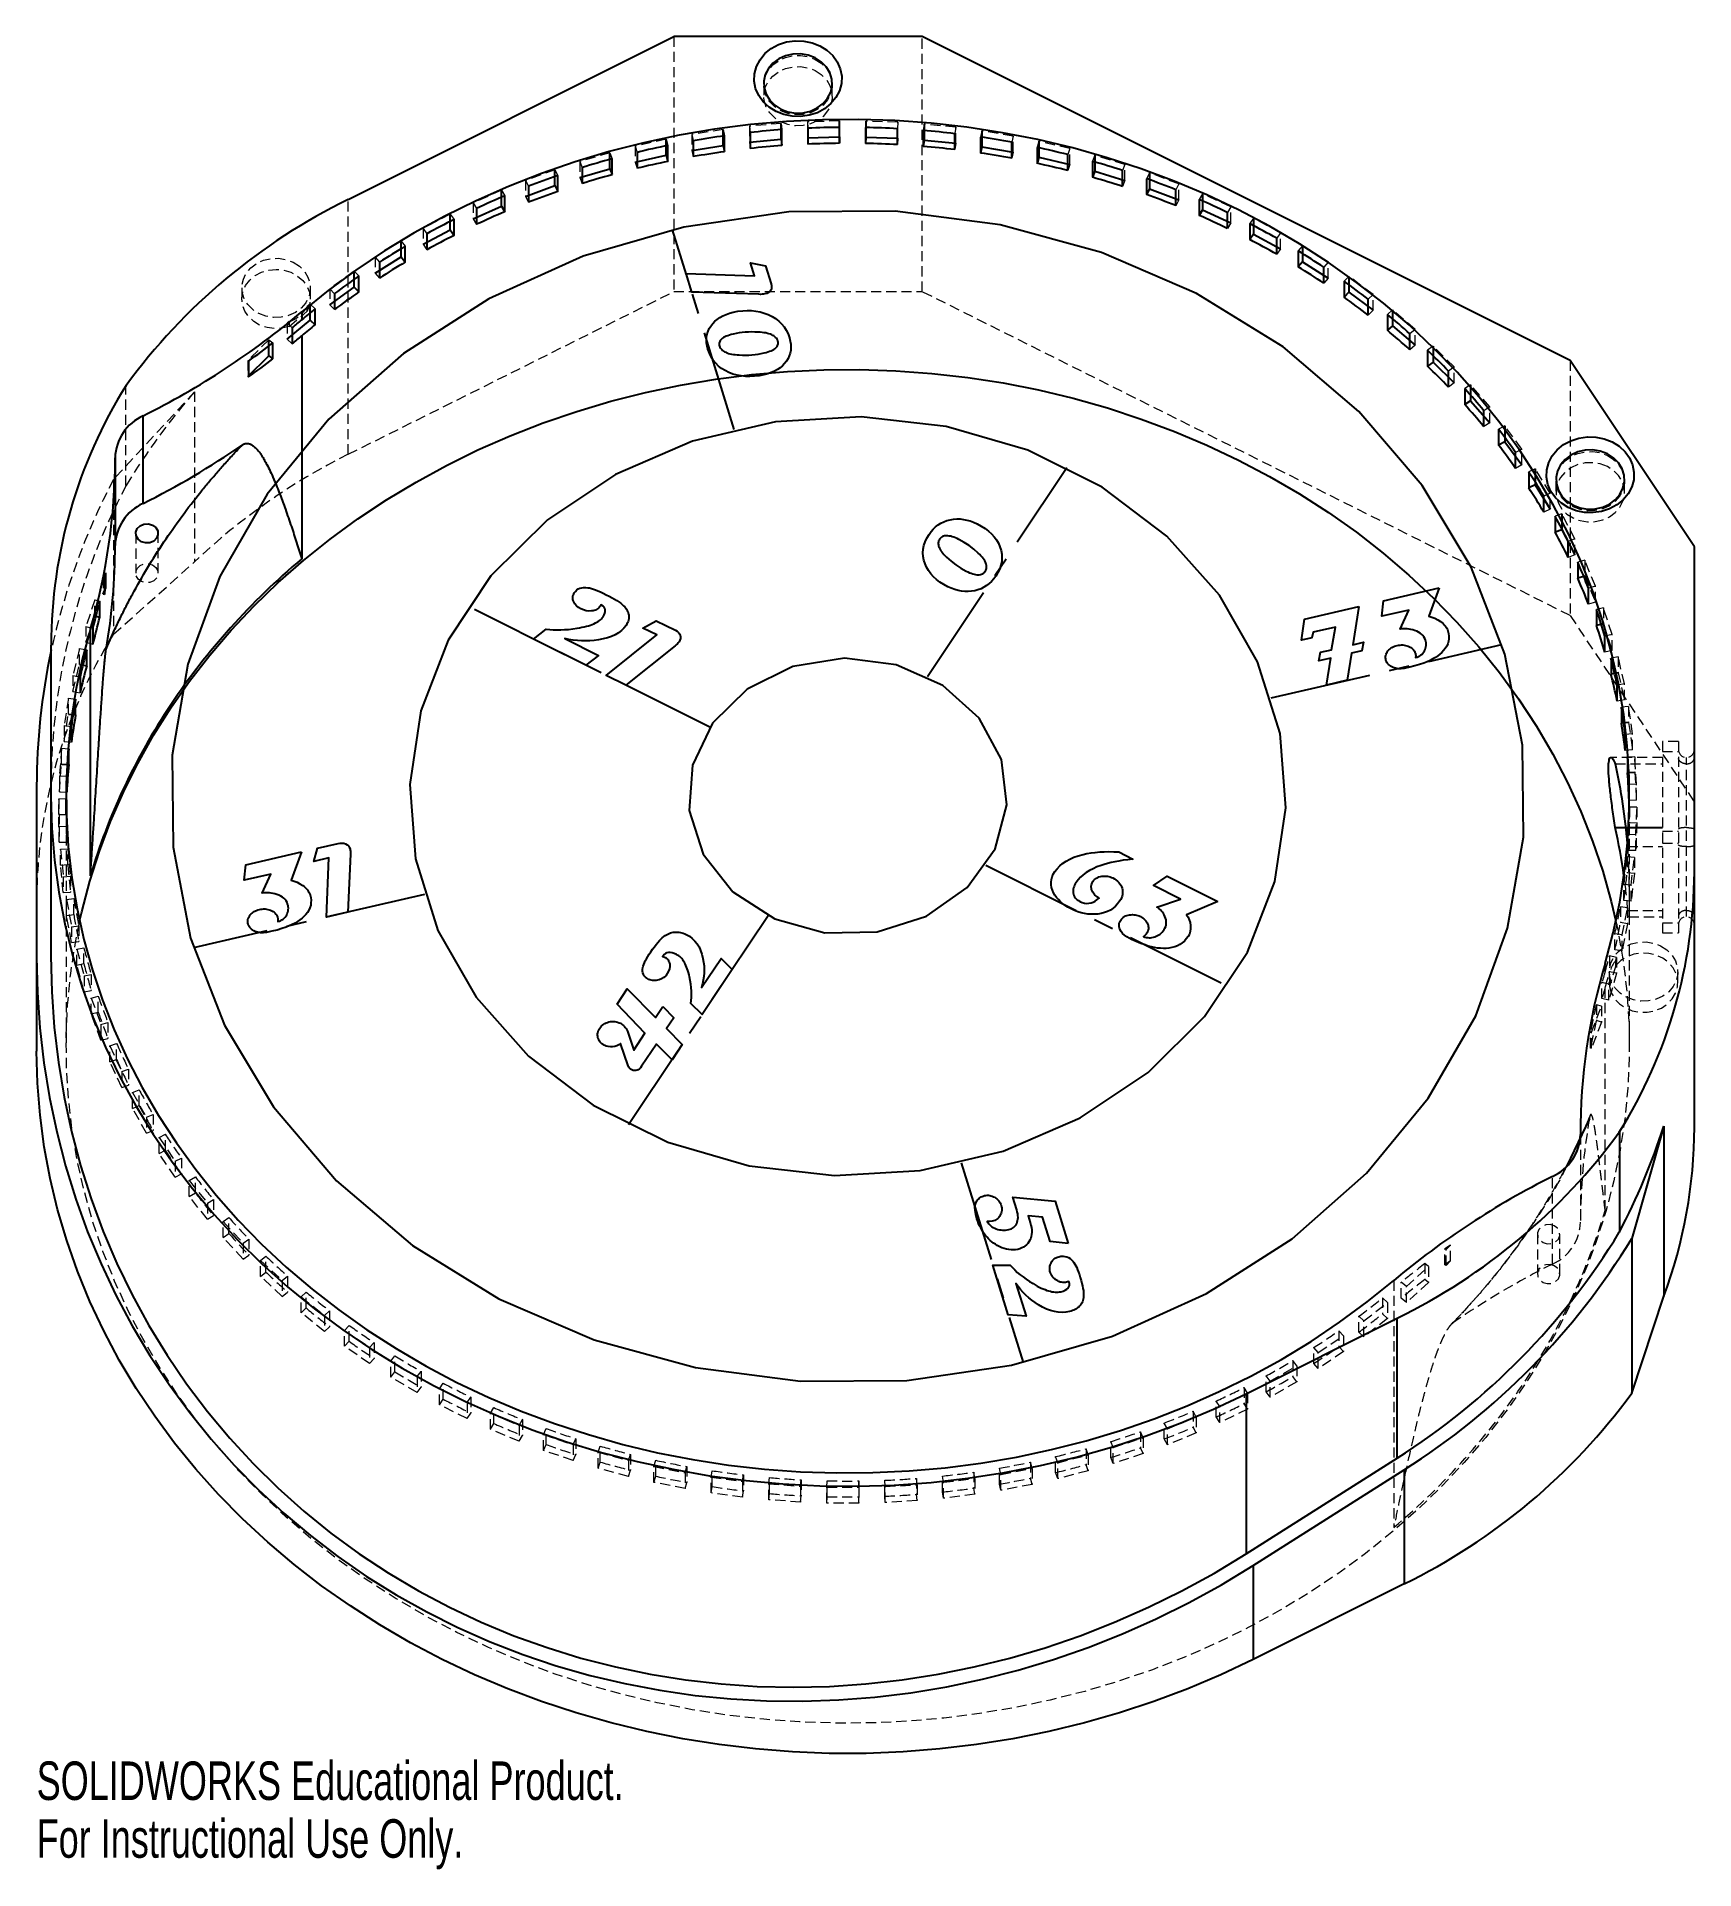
# Model space of a CAD drawing. Header units: millimetres. Extents: x -102 to 106, y -103 to 127.
import ezdxf

# ---------------------------------------------------------------- set-up
doc = ezdxf.new("R2010")
doc.units = ezdxf.units.MM
doc.linetypes.add('CENTERX2', pattern=[20.32, 12.7, -2.54, 2.54, -2.54])
doc.linetypes.add('HIDDEN', pattern=[1.905, 1.27, -0.635])
doc.styles.add('SLDTEXTSTYLE0', font='TXT', dxfattribs={"width": 0.7})

msp = doc.modelspace()

# ---------------------------------------------------------------- texts
at = {"color": 7, "linetype": 'Continuous', "char_height": 4.8336, "attachment_point": 1, "style": 'SLDTEXTSTYLE0'}
for s, insert in [('SOLIDWORKS Educational Product.', (-101.8, -89.16)), ('For Instructional Use Only.', (-101.8, -96.41))]:
    msp.add_mtext(s, dxfattribs=dict(at, insert=insert))

# ---------------------------------------------------------------- linework, layer by layer
at = {"color": 7, "linetype": 'Continuous', "lineweight": 25}
for p, q in [((-62.69, 106.91), (-21.84, 127.33)), ((9.34, 127.33), (-21.84, 127.33)), ((90.66, 86.67), (9.34, 127.33)), ((-15.62, 113.68), (-15.62, 115.68)), ((-12.24, 115.29), (-12.24, 113.29)), ((-8.36, 114.45), (-8.36, 116.45)), ((-8.26, 113.66), (-8.26, 115.66)), ((-5.02, 115.85), (-5.02, 113.85)), ((-1.05, 114.75), (-1.05, 116.75)), ((-1.02, 113.95), (-1.02, 115.95)), ((2.23, 115.94), (2.23, 113.94)), ((2.27, 116.73), (2.27, 114.73)), ((6.23, 113.79), (6.23, 115.79)), ((9.47, 115.56), (9.47, 113.56)), ((9.57, 116.35), (9.57, 114.35)), ((13.44, 113.16), (13.44, 115.16)), ((16.83, 115.51), (16.83, 113.51)), ((-29.86, 110.76), (-29.86, 112.76)), ((-26.44, 112.81), (-26.44, 110.81)), ((-22.8, 112.45), (-22.8, 114.45)), ((-22.57, 111.68), (-22.57, 113.68)), ((-19.56, 113.06), (-15.62, 113.68)), ((-19.4, 114.28), (-19.4, 112.28)), ((-15.62, 113.68), (-15.46, 112.9)), ((-15.46, 112.9), (-15.46, 114.9)), ((-12.34, 114.09), (-8.36, 114.45)), ((-8.36, 114.45), (-8.26, 113.66)), ((-5.05, 114.64), (-1.05, 114.75)), ((-1.05, 114.75), (-1.02, 113.95)), ((2.27, 114.73), (2.23, 113.94)), ((2.27, 114.73), (6.27, 114.58)), ((9.57, 114.35), (9.47, 113.56)), ((9.57, 114.35), (13.55, 113.95)), ((16.65, 114.72), (16.65, 112.72)), ((16.83, 113.51), (16.65, 112.72)), ((16.83, 113.51), (20.75, 112.85)), ((20.58, 112.07), (20.58, 114.07)), ((23.75, 113.43), (23.75, 111.43)), ((23.99, 114.2), (23.99, 112.2)), ((-36.75, 108.63), (-36.75, 110.63)), ((-33.64, 109.65), (-29.86, 110.76)), ((-33.35, 110.9), (-33.35, 108.9)), ((-29.86, 110.76), (-29.56, 110.01)), ((-29.56, 110.01), (-29.56, 112.01)), ((-26.67, 111.58), (-22.8, 112.45)), ((-22.8, 112.45), (-22.57, 111.68)), ((23.99, 112.2), (23.75, 111.43)), ((23.99, 112.2), (27.85, 111.29)), ((27.61, 110.52), (27.61, 112.52)), ((30.71, 111.69), (30.71, 109.69)), ((31.02, 110.44), (30.71, 109.69)), ((31.02, 112.44), (31.02, 110.44)), ((31.02, 110.44), (34.79, 109.29)), ((34.48, 108.54), (34.48, 110.54)), ((-40.43, 107.28), (-36.75, 108.63)), ((-40.07, 108.55), (-40.07, 106.55)), ((-36.75, 108.63), (-36.39, 107.9)), ((-36.39, 107.9), (-36.39, 109.9)), ((37.51, 109.5), (37.51, 107.5)), ((37.88, 108.23), (37.51, 107.5)), ((37.88, 110.23), (37.88, 108.23)), ((37.88, 108.23), (41.54, 106.84)), ((-47, 104.48), (-43.44, 106.06)), ((-43.44, 106.06), (-43.44, 108.06)), ((-43.44, 106.06), (-43.02, 105.35)), ((-43.02, 105.35), (-43.02, 107.35)), ((41.17, 106.11), (41.17, 108.11)), ((44.1, 106.89), (44.1, 104.89)), ((44.53, 107.59), (44.53, 105.59)), ((-49.89, 103.07), (-49.89, 105.07)), ((-49.41, 102.39), (-49.41, 104.39)), ((-46.58, 105.77), (-46.58, 103.77)), ((44.53, 105.59), (44.1, 104.89)), ((44.53, 105.59), (48.07, 103.97)), ((47.64, 103.27), (47.64, 105.27)), ((50.45, 103.86), (50.45, 101.86)), ((50.94, 104.54), (50.94, 102.54)), ((-56.07, 99.68), (-56.07, 101.68)), ((-53.3, 101.27), (-49.89, 103.07)), ((-52.82, 102.59), (-52.82, 100.59)), ((-49.89, 103.07), (-49.41, 102.39)), ((50.94, 102.54), (50.45, 101.86)), ((50.94, 102.54), (54.33, 100.69)), ((53.84, 100.02), (53.84, 102.02)), ((-59.32, 97.66), (-56.07, 99.68)), ((-58.79, 99.01), (-58.79, 97.01)), ((-56.07, 99.68), (-55.53, 99.03)), ((-55.53, 99.03), (-55.53, 101.03)), ((56.53, 100.44), (56.53, 98.44)), ((57.07, 99.08), (56.53, 98.44)), ((57.07, 101.08), (57.07, 99.08)), ((57.07, 99.08), (60.29, 97.02)), ((-61.95, 95.9), (-61.95, 97.9)), ((-61.36, 95.29), (-61.36, 97.29)), ((59.75, 96.38), (59.75, 98.38)), ((62.29, 96.63), (62.29, 94.63)), ((62.89, 97.24), (62.89, 95.24)), ((-65.01, 93.68), (-61.95, 95.9)), ((-64.42, 95.07), (-64.42, 93.07)), ((-61.95, 95.9), (-61.36, 95.29)), ((62.89, 95.24), (62.29, 94.63)), ((62.89, 95.24), (65.93, 92.98)), ((65.33, 92.38), (65.33, 94.38)), ((-68.52, 92.8), (-68.52, 91.8)), ((-67.48, 91.76), (-67.48, 93.76)), ((-66.84, 91.18), (-66.84, 93.18)), ((67.72, 92.47), (67.72, 90.47)), ((68.37, 93.03), (68.37, 91.03)), ((-70.35, 89.35), (-67.48, 91.76)), ((-69.73, 90.79), (-69.73, 88.79)), ((-68.52, 89.8), (-68.52, 61.8)), ((-67.48, 91.76), (-66.84, 91.18)), ((68.37, 91.03), (67.72, 90.47)), ((68.37, 91.03), (71.21, 88.59)), ((70.56, 88.02), (70.56, 90.02)), ((-72.65, 87.27), (-72.65, 89.27)), ((-72.15, 86.88), (-72.15, 88.88)), ((72.78, 87.97), (72.78, 85.97)), ((73.47, 88.49), (73.47, 86.49)), ((-75.31, 84.68), (-72.65, 87.27)), ((-75.23, 86.62), (-75.23, 84.62)), ((-72.65, 87.27), (-72.15, 86.88)), ((73.47, 86.49), (72.78, 85.97)), ((73.47, 86.49), (76.09, 83.87)), ((75.4, 83.35), (75.4, 85.35)), ((106.25, 63.29), (90.66, 86.67)), ((77.44, 83.16), (77.44, 81.16)), ((78.17, 83.63), (78.17, 81.63)), ((78.17, 81.63), (77.44, 81.16)), ((78.17, 81.63), (80.57, 78.86)), ((-88.45, 68.73), (-88.45, 79.73)), ((79.83, 78.38), (79.83, 80.38)), ((82.45, 78.49), (82.45, 76.49)), ((81.67, 78.06), (81.67, 76.06)), ((82.45, 76.49), (81.67, 76.06)), ((82.45, 76.49), (84.6, 73.57)), ((-91.96, 74.47), (-91.96, 63.47)), ((83.82, 73.14), (83.82, 75.14)), ((85.46, 72.71), (85.46, 70.71)), ((86.27, 73.09), (86.27, 71.09)), ((86.27, 71.09), (85.46, 70.71)), ((86.27, 71.09), (88.17, 68.04)), ((87.36, 67.66), (87.36, 69.66)), ((88.79, 67.13), (88.79, 65.13)), ((89.63, 67.45), (89.63, 65.45)), ((89.63, 65.45), (88.79, 65.13)), ((89.63, 65.45), (91.25, 62.29)), ((90.41, 61.97), (90.41, 63.97)), ((106.25, -9.56), (106.25, 63.29)), ((-93.29, 59.31), (-93.15, 60.05)), ((-93.15, 60.05), (-93.15, 58.05)), ((91.63, 61.35), (91.63, 59.35)), ((-93.45, 57.36), (-93.15, 58.05)), ((-93.29, 59.31), (-93.29, 57.31)), ((-93.29, 57.31), (-93.15, 58.05)), ((92.49, 59.62), (91.63, 59.35)), ((92.98, 56.09), (92.98, 58.09)), ((-93.88, 54.48), (-93.88, 56.48)), ((93.96, 55.41), (93.96, 53.41)), ((-95.06, 21.99), (-95.06, 52.99)), ((-94.74, 53.09), (-94.74, 51.09)), ((-94.49, 54.63), (-93.88, 54.48)), ((94.85, 53.62), (93.96, 53.41)), ((-100, 50.94), (-100, 11.9)), ((95.03, 50.07), (95.03, 52.07)), ((-96.42, 48.52), (-95.52, 48.35)), ((-95.52, 48.35), (-95.52, 50.35)), ((95.79, 49.33), (95.79, 47.33)), ((-96.35, 46.97), (-96.35, 44.97)), ((96.69, 47.49), (95.79, 47.33)), ((-96.91, 42.19), (-96.91, 44.19)), ((96.57, 43.94), (96.57, 45.94)), ((-97.82, 42.3), (-96.91, 42.19)), ((97.09, 43.16), (97.09, 41.16)), ((-97.45, 40.76), (-97.45, 38.76)), ((98, 41.25), (97.09, 41.16)), ((97.58, 37.72), (97.58, 39.72)), ((-97.77, 35.96), (-97.77, 37.96)), ((97.86, 36.91), (97.86, 34.91)), ((-98.69, 36.01), (-97.77, 35.96)), ((98.78, 34.95), (97.86, 34.91)), ((-101.8, 33.26), (-101.8, 0)), ((-98.02, 34.5), (-98.02, 32.5)), ((98.06, 31.45), (98.06, 33.45)), ((-98.1, 31.69), (-98.1, 31.5)), ((-98.1, 29.69), (-98.1, 31.69)), ((96.33, 28.06), (102.25, 28.06)), ((96.84, -10.17), (96.84, -22.73)), ((102.41, -9.43), (98.4, -23.51)), ((102.41, -9.43), (102.41, -30.77)), ((98.4, -23.51), (98.4, -42.95)), ((98.4, -42.95), (102.41, -30.77)), ((50, -43), (68.94, -33.53)), ((68.94, -51.09), (68.94, -33.53)), ((50, -43), (50, -63.1)), ((50, -63.1), (68.94, -51.09)), ((50.9, -64.57), (69.84, -52.56)), ((69.84, -52.56), (69.84, -66.88)), ((50.9, -64.57), (50.9, -76.35)), ((69.84, -66.88), (50.9, -76.35))]:
    msp.add_line(p, q, dxfattribs=at)
at = {"color": 7, "linetype": 'HIDDEN', "lineweight": 18}
for p, q in [((-21.84, 127.33), (-21.84, 95.33)), ((9.34, 95.33), (9.34, 127.33)), ((-10.55, 121.26), (-10.55, 119.86)), ((-1.95, 119.86), (-1.95, 121.26)), ((-15.62, 115.68), (-19.56, 115.06)), ((-19.56, 115.06), (-19.56, 113.06)), ((-19.56, 115.06), (-19.4, 114.28)), ((-15.62, 115.68), (-15.46, 114.9)), ((-8.36, 116.45), (-12.34, 116.09)), ((-12.34, 116.09), (-12.34, 114.09)), ((-12.34, 116.09), (-12.24, 115.29)), ((-8.36, 116.45), (-8.26, 115.66)), ((-1.05, 116.75), (-5.05, 116.64)), ((-5.05, 116.64), (-5.05, 114.64)), ((-5.05, 116.64), (-5.02, 115.85)), ((-1.05, 116.75), (-1.02, 115.95)), ((2.27, 116.73), (2.23, 115.94)), ((6.27, 116.58), (2.27, 116.73)), ((6.27, 116.58), (6.23, 115.79)), ((6.27, 114.58), (6.27, 116.58)), ((9.57, 116.35), (9.47, 115.56)), ((13.55, 115.95), (9.57, 116.35)), ((13.55, 115.95), (13.44, 115.16)), ((13.55, 113.95), (13.55, 115.95)), ((16.83, 115.51), (16.65, 114.72)), ((20.75, 114.85), (16.83, 115.51)), ((-29.86, 112.76), (-33.64, 111.65)), ((-29.86, 112.76), (-29.56, 112.01)), ((-22.8, 114.45), (-26.67, 113.58)), ((-26.67, 113.58), (-26.67, 111.58)), ((-26.67, 113.58), (-26.44, 112.81)), ((-22.8, 114.45), (-22.57, 113.68)), ((-19.56, 113.06), (-19.4, 112.28)), ((-12.34, 114.09), (-12.24, 113.29)), ((-5.05, 114.64), (-5.02, 113.85)), ((6.27, 114.58), (6.23, 113.79)), ((13.55, 113.95), (13.44, 113.16)), ((20.75, 114.85), (20.58, 114.07)), ((20.75, 112.85), (20.58, 112.07)), ((20.75, 112.85), (20.75, 114.85)), ((23.99, 114.2), (23.75, 113.43)), ((27.85, 113.29), (23.99, 114.2)), ((27.85, 113.29), (27.61, 112.52)), ((27.85, 111.29), (27.85, 113.29)), ((-36.75, 110.63), (-40.43, 109.28)), ((-36.75, 110.63), (-36.39, 109.9)), ((-33.64, 111.65), (-33.64, 109.65)), ((-33.64, 111.65), (-33.35, 110.9)), ((-26.67, 111.58), (-26.44, 110.81)), ((27.85, 111.29), (27.61, 110.52)), ((31.02, 112.44), (30.71, 111.69)), ((34.79, 111.29), (31.02, 112.44)), ((34.79, 111.29), (34.48, 110.54)), ((34.79, 109.29), (34.79, 111.29)), ((-40.43, 109.28), (-40.43, 107.28)), ((-40.43, 109.28), (-40.07, 108.55)), ((-33.64, 109.65), (-33.35, 108.9)), ((34.79, 109.29), (34.48, 108.54)), ((37.88, 110.23), (37.51, 109.5)), ((41.54, 108.84), (37.88, 110.23)), ((41.54, 108.84), (41.17, 108.11)), ((41.54, 106.84), (41.54, 108.84)), ((-62.69, 74.91), (-62.69, 106.91)), ((-43.44, 108.06), (-47, 106.48)), ((-47, 106.48), (-47, 104.48)), ((-47, 106.48), (-46.58, 105.77)), ((-43.44, 108.06), (-43.02, 107.35)), ((-40.43, 107.28), (-40.07, 106.55)), ((41.54, 106.84), (41.17, 106.11)), ((44.53, 107.59), (44.1, 106.89)), ((48.07, 105.97), (44.53, 107.59)), ((48.07, 105.97), (47.64, 105.27)), ((48.07, 103.97), (48.07, 105.97)), ((-49.89, 105.07), (-53.3, 103.27)), ((-49.89, 105.07), (-49.41, 104.39)), ((-47, 104.48), (-46.58, 103.77)), ((48.07, 103.97), (47.64, 103.27)), ((50.94, 104.54), (50.45, 103.86)), ((54.33, 102.69), (50.94, 104.54)), ((-56.07, 101.68), (-59.32, 99.66)), ((-56.07, 101.68), (-55.53, 101.03)), ((-53.3, 103.27), (-53.3, 101.27)), ((-53.3, 103.27), (-52.82, 102.59)), ((-53.3, 101.27), (-52.82, 100.59)), ((54.33, 102.69), (53.84, 102.02)), ((54.33, 100.69), (54.33, 102.69)), ((-59.32, 99.66), (-59.32, 97.66)), ((-59.32, 99.66), (-58.79, 99.01)), ((54.33, 100.69), (53.84, 100.02)), ((57.07, 101.08), (56.53, 100.44)), ((60.29, 99.02), (57.07, 101.08)), ((60.29, 99.02), (59.75, 98.38)), ((60.29, 97.02), (60.29, 99.02)), ((-61.95, 97.9), (-65.01, 95.68)), ((-61.95, 97.9), (-61.36, 97.29)), ((-59.32, 97.66), (-58.79, 97.01)), ((60.29, 97.02), (59.75, 96.38)), ((62.89, 97.24), (62.29, 96.63)), ((65.93, 94.98), (62.89, 97.24)), ((-76.05, 95.8), (-76.05, 94.4)), ((-67.45, 94.4), (-67.45, 95.8)), ((-65.01, 95.68), (-64.42, 95.07)), ((-65.01, 95.68), (-65.01, 93.68)), ((-62.69, 74.91), (-21.84, 95.33)), ((-21.84, 95.33), (9.34, 95.33)), ((90.66, 54.67), (9.34, 95.33)), ((65.93, 94.98), (65.33, 94.38)), ((65.93, 92.98), (65.93, 94.98)), ((-70.1, 90.96), (-67.83, 92.86)), ((-67.48, 93.76), (-67.83, 93.46)), ((-67.83, 92.86), (-67.83, 93.46)), ((-67.48, 93.76), (-66.84, 93.18)), ((-65.01, 93.68), (-64.42, 93.07)), ((65.93, 92.98), (65.33, 92.38)), ((68.37, 93.03), (67.72, 92.47)), ((71.21, 90.59), (68.37, 93.03)), ((-70.1, 91.56), (-70.35, 91.35)), ((-70.35, 91.35), (-69.73, 90.79)), ((-70.35, 91.35), (-70.35, 89.35)), ((-70.1, 91.56), (-70.1, 90.96)), ((71.21, 90.59), (70.56, 90.02)), ((71.21, 88.59), (71.21, 90.59)), ((-72.65, 89.27), (-75.31, 86.68)), ((-72.65, 89.27), (-72.15, 88.88)), ((-70.35, 89.35), (-69.73, 88.79)), ((71.21, 88.59), (70.56, 88.02)), ((73.47, 88.49), (72.78, 87.97)), ((76.09, 85.87), (73.47, 88.49)), ((-75.31, 86.68), (-75.31, 84.68)), ((-75.31, 86.68), (-75.23, 86.62)), ((76.09, 85.87), (75.4, 85.35)), ((76.09, 83.87), (76.09, 85.87)), ((90.66, 86.67), (90.66, 54.67)), ((-90.59, 70.98), (-90.59, 83.54)), ((-75.31, 84.68), (-75.23, 84.62)), ((76.09, 83.87), (75.4, 83.35)), ((78.17, 83.63), (77.44, 83.16)), ((80.57, 80.86), (78.17, 83.63)), ((-81.97, 82.76), (-92.15, 71.76)), ((-81.97, 82.76), (-81.97, 61.42)), ((80.57, 80.86), (79.83, 80.38)), ((80.57, 78.86), (80.57, 80.86)), ((80.57, 78.86), (79.83, 78.38)), ((82.45, 78.49), (81.67, 78.06)), ((84.6, 75.57), (82.45, 78.49)), ((84.6, 75.57), (83.82, 75.14)), ((84.6, 73.57), (84.6, 75.57)), ((-92.15, 71.76), (-92.15, 52.32)), ((84.6, 73.57), (83.82, 73.14)), ((86.27, 73.09), (85.46, 72.71)), ((88.17, 70.04), (86.27, 73.09)), ((88.88, 71.54), (88.88, 70.14)), ((97.48, 70.14), (97.48, 71.54)), ((88.17, 70.04), (87.36, 69.66)), ((88.17, 68.04), (88.17, 70.04)), ((88.17, 68.04), (87.36, 67.66)), ((89.63, 67.45), (88.79, 67.13)), ((91.25, 64.29), (89.63, 67.45)), ((-89.36, 64.98), (-89.36, 59.98)), ((-86.56, 59.98), (-86.56, 64.98)), ((91.25, 64.29), (90.41, 63.97)), ((91.25, 62.29), (90.41, 61.97)), ((91.25, 62.29), (91.25, 64.29)), ((-93.15, 60.05), (-93.45, 59.36)), ((-92.15, 52.32), (-81.97, 61.42)), ((92.49, 61.62), (91.63, 61.35)), ((92.49, 61.62), (92.49, 59.62)), ((93.84, 58.36), (92.49, 61.62)), ((-93.45, 59.36), (-93.29, 59.31)), ((-93.45, 59.36), (-93.45, 57.36)), ((92.49, 59.62), (93.84, 56.36)), ((93.84, 58.36), (92.98, 58.09)), ((93.84, 56.36), (93.84, 58.36)), ((-94.49, 56.63), (-95.61, 53.31)), ((-94.49, 54.63), (-94.49, 56.63)), ((-94.49, 56.63), (-93.88, 56.48)), ((-93.45, 57.36), (-93.29, 57.31)), ((93.84, 56.36), (92.98, 56.09)), ((94.85, 55.62), (93.96, 55.41)), ((94.85, 55.62), (94.85, 53.62)), ((95.92, 52.29), (94.85, 55.62)), ((-95.61, 51.31), (-94.49, 54.63)), ((-95.61, 53.31), (-94.74, 53.09)), ((-95.61, 53.31), (-95.61, 51.31)), ((90.66, 54.67), (106.25, 31.29)), ((94.85, 53.62), (95.92, 50.29)), ((-95.61, 51.31), (-94.74, 51.09)), ((95.92, 52.29), (95.03, 52.07)), ((95.92, 50.29), (95.92, 52.29)), ((-96.42, 50.52), (-97.25, 47.13)), ((-97.25, 45.13), (-96.42, 48.52)), ((-96.42, 48.52), (-96.42, 50.52)), ((-96.42, 50.52), (-95.52, 50.35)), ((95.92, 50.29), (95.03, 50.07)), ((96.69, 49.49), (95.79, 49.33)), ((96.69, 49.49), (96.69, 47.49)), ((97.47, 46.09), (96.69, 49.49)), ((-97.25, 47.13), (-96.35, 46.97)), ((-97.25, 47.13), (-97.25, 45.13)), ((97.47, 46.09), (96.57, 45.94)), ((96.69, 47.49), (97.47, 44.09)), ((97.47, 44.09), (97.47, 46.09)), ((-97.82, 44.3), (-98.36, 40.87)), ((-97.82, 42.3), (-97.82, 44.3)), ((-97.82, 44.3), (-96.91, 44.19)), ((-97.25, 45.13), (-96.35, 44.97)), ((97.47, 44.09), (96.57, 43.94)), ((-98.36, 38.87), (-97.82, 42.3)), ((98, 43.25), (97.09, 43.16)), ((98, 43.25), (98, 41.25)), ((98.5, 39.82), (98, 43.25)), ((-98.36, 40.87), (-97.45, 40.76)), ((-98.36, 40.87), (-98.36, 38.87)), ((98.5, 39.82), (97.58, 39.72)), ((98, 41.25), (98.5, 37.82)), ((98.5, 37.82), (98.5, 39.82)), ((-98.69, 38.01), (-98.94, 34.55)), ((-98.69, 36.01), (-98.69, 38.01)), ((-98.69, 38.01), (-97.77, 37.96)), ((-98.36, 38.87), (-97.45, 38.76)), ((102.25, 36.86), (95.79, 36.86)), ((98.5, 37.82), (97.58, 37.72)), ((98.78, 36.95), (97.86, 36.91)), ((98.78, 36.95), (98.78, 34.95)), ((98.98, 33.49), (98.78, 36.95)), ((102.25, 38.86), (102.25, 14.86)), ((104.25, 38.86), (102.25, 38.86)), ((102.25, 37.61), (104.25, 37.61)), ((104.25, 38.86), (104.25, 14.86)), ((105.25, 16.88), (105.25, 36.84)), ((-98.94, 32.55), (-98.69, 36.01)), ((-98.94, 34.55), (-98.02, 34.5)), ((-98.94, 34.55), (-98.94, 32.55)), ((96.33, 36.06), (102.25, 36.06)), ((98.78, 34.95), (98.98, 31.49)), ((-98.94, 32.55), (-98.02, 32.5)), ((98.98, 33.49), (98.06, 33.45)), ((98.98, 31.49), (98.98, 33.49)), ((-99.02, 31.68), (-98.1, 31.69)), ((-99.02, 31.68), (-98.97, 28.21)), ((-99.02, 29.68), (-99.02, 31.68)), ((-98.1, 32), (-98.1, 31)), ((98.98, 31.49), (98.06, 31.45)), ((98.1, 0.6), (98.1, 32)), ((98.1, 30.64), (98.1, 28.64)), ((99.02, 30.62), (98.1, 30.64)), ((98.92, 27.16), (99.02, 30.62)), ((99.02, 30.62), (99.02, 28.62)), ((-99.02, 29.68), (-98.1, 29.69)), ((-98.97, 26.21), (-99.02, 29.68)), ((-98.97, 28.21), (-98.05, 28.22)), ((-98.97, 28.21), (-98.97, 26.21)), ((-98.1, 29), (-98.1, 0.6)), ((-98.05, 28.22), (-98.05, 26.22)), ((99.02, 28.62), (98.1, 28.64)), ((99.02, 28.62), (98.92, 25.16)), ((102.25, 27.61), (104.25, 27.61)), ((-98.97, 26.21), (-98.05, 26.22)), ((-98.8, 25.34), (-97.89, 25.41)), ((-98.8, 25.34), (-98.46, 21.89)), ((-98.8, 23.34), (-98.8, 25.34)), ((-97.89, 23.41), (-97.89, 25.41)), ((97.88, 25.67), (97.86, 26)), ((97.88, 25.67), (102.25, 25.67)), ((98, 25.18), (98, 27.18)), ((98.92, 27.16), (98, 27.18)), ((98.92, 25.16), (98.92, 27.16)), ((102.25, 26.12), (104.25, 26.12)), ((-98.8, 23.34), (-97.89, 23.41)), ((-98.46, 19.89), (-98.8, 23.34)), ((97.8, 24.37), (97.8, 22.37)), ((98.72, 24.29), (97.8, 24.37)), ((98.92, 25.16), (98, 25.18)), ((98.32, 20.84), (98.72, 24.29)), ((98.72, 24.29), (98.72, 22.29)), ((-98.46, 21.89), (-97.54, 21.96)), ((-98.46, 21.89), (-98.46, 19.89)), ((-97.54, 21.96), (-97.54, 19.96)), ((97.41, 18.92), (97.41, 20.92)), ((98.32, 20.84), (97.41, 20.92)), ((98.72, 22.29), (97.8, 22.37)), ((98.72, 22.29), (98.32, 18.84)), ((98.32, 18.84), (98.32, 20.84)), ((-98.46, 19.89), (-97.54, 19.96)), ((-98.05, 19.04), (-97.14, 19.16)), ((-98.05, 19.04), (-97.41, 15.62)), ((-98.05, 17.04), (-98.05, 19.04)), ((-97.14, 17.16), (-97.14, 19.16)), ((98.32, 18.84), (97.41, 18.92)), ((-98.05, 17.04), (-97.14, 17.16)), ((-97.41, 13.62), (-98.05, 17.04)), ((96.97, 18.13), (96.97, 16.13)), ((97.87, 17.99), (96.97, 18.13)), ((97.87, 15.99), (96.97, 16.13)), ((97.19, 14.58), (97.87, 17.99)), ((97.87, 17.99), (97.87, 15.99)), ((97.88, 17.67), (102.25, 17.67)), ((98.02, 16.86), (102.25, 16.86)), ((102.25, 16.12), (104.25, 16.12)), ((-97.41, 15.62), (-96.51, 15.74)), ((-97.41, 15.62), (-97.41, 13.62)), ((-96.51, 15.74), (-96.51, 13.74)), ((96.28, 12.72), (96.28, 14.72)), ((97.19, 14.58), (96.28, 14.72)), ((97.87, 15.99), (97.19, 12.58)), ((97.19, 12.58), (97.19, 14.58)), ((102.25, 14.86), (104.25, 14.86)), ((-97.41, 13.62), (-96.51, 13.74)), ((-96.76, 12.8), (-95.87, 12.98)), ((-96.76, 12.8), (-95.84, 9.43)), ((-96.76, 10.8), (-96.76, 12.8)), ((-95.87, 10.98), (-95.87, 12.98)), ((95.61, 11.96), (95.61, 9.96)), ((96.5, 11.77), (95.61, 11.96)), ((97.19, 12.58), (96.28, 12.72)), ((96.38, 11.36), (96.5, 11.77)), ((96.5, 11.77), (96.5, 9.77)), ((-96.76, 10.8), (-95.87, 10.98)), ((-95.84, 7.43), (-96.76, 10.8)), ((-95.84, 9.43), (-94.94, 9.61)), ((-95.84, 9.43), (-95.84, 7.43)), ((-94.94, 9.61), (-94.94, 7.61)), ((95.06, 10.01), (95.06, 11.01)), ((96.5, 9.77), (95.52, 6.41)), ((95.57, 9.99), (95.57, 9.19)), ((96.38, 10.76), (95.61, 8.11)), ((96.5, 9.77), (95.61, 9.96)), ((96.38, 10.76), (96.38, 11.36)), ((104.17, 8.59), (104.17, 9.99)), ((-95.84, 7.43), (-94.94, 7.61)), ((-94.95, 6.66), (-94.07, 6.9)), ((-94.07, 4.9), (-94.07, 6.9)), ((94.66, 6.6), (94.66, 8.6)), ((95.52, 8.41), (94.66, 8.6)), ((95.06, -19.99), (95.06, 8.01)), ((95.52, 8.41), (95.61, 8.71)), ((95.52, 6.41), (95.52, 8.41)), ((95.61, 8.71), (95.61, 8.11)), ((-94.95, 6.66), (-93.73, 3.36)), ((-94.95, 4.66), (-94.95, 6.66)), ((-94.95, 4.66), (-94.07, 4.9)), ((-93.73, 1.36), (-94.95, 4.66)), ((93.33, 2.36), (94.59, 5.65)), ((93.95, 5.83), (93.95, 3.83)), ((94.59, 5.65), (93.95, 5.83)), ((94.59, 5.65), (94.59, 3.65)), ((95.52, 6.41), (94.66, 6.6)), ((-93.73, 3.36), (-92.86, 3.6)), ((-93.73, 3.36), (-93.73, 1.36)), ((-92.86, 3.6), (-92.86, 1.6)), ((93.23, 0.39), (93.23, 2.39)), ((93.33, 2.36), (93.23, 2.39)), ((94.59, 3.65), (93.33, 0.36)), ((93.33, 0.36), (93.33, 2.36)), ((94.59, 3.65), (93.95, 3.83)), ((-93.73, 1.36), (-92.86, 1.6)), ((-92.61, 0.65), (-91.76, 0.95)), ((-92.61, 0.65), (-91.12, -2.56)), ((-92.61, -1.35), (-92.61, 0.65)), ((-91.76, -1.05), (-91.76, 0.95)), ((93.33, 0.36), (93.23, 0.39)), ((-92.61, -1.35), (-91.76, -1.05)), ((-91.12, -4.56), (-92.61, -1.35)), ((-91.12, -2.56), (-90.27, -2.26)), ((-90.27, -2.26), (-90.27, -4.26)), ((-91.12, -2.56), (-91.12, -4.56)), ((-91.12, -4.56), (-90.27, -4.26)), ((-89.77, -5.19), (-88.95, -4.84)), ((-89.77, -5.19), (-88.01, -8.3)), ((-89.77, -7.19), (-89.77, -5.19)), ((-89.77, -7.19), (-88.95, -6.84)), ((-88.95, -6.84), (-88.95, -4.84)), ((-88.01, -10.3), (-89.77, -7.19)), ((-88.01, -8.3), (-87.18, -7.95)), ((-88.01, -8.3), (-88.01, -10.3)), ((-87.18, -7.95), (-87.18, -9.95)), ((-88.01, -10.3), (-87.18, -9.95)), ((-86.44, -10.83), (-85.65, -10.43)), ((-86.44, -10.83), (-84.42, -13.82)), ((-86.44, -12.83), (-86.44, -10.83)), ((-85.65, -12.43), (-85.65, -10.43)), ((91.96, -10.47), (91.96, -21.47)), ((-86.44, -12.83), (-85.65, -12.43)), ((-84.42, -15.82), (-86.44, -12.83)), ((-84.42, -13.82), (-83.63, -13.42)), ((-83.63, -13.42), (-83.63, -15.42)), ((-84.42, -13.82), (-84.42, -15.82)), ((-84.42, -15.82), (-83.63, -15.42)), ((-82.64, -16.24), (-81.88, -15.79)), ((-81.88, -17.79), (-81.88, -15.79)), ((88.45, -26.73), (88.45, -15.73)), ((-82.64, -16.24), (-80.37, -19.1)), ((-82.64, -18.24), (-82.64, -16.24)), ((-82.64, -18.24), (-81.88, -17.79)), ((-80.37, -21.1), (-82.64, -18.24)), ((-80.37, -19.1), (-79.61, -18.64)), ((-80.37, -19.1), (-80.37, -21.1)), ((-80.37, -21.1), (-79.61, -20.64)), ((-79.61, -18.64), (-79.61, -20.64)), ((-78.38, -21.4), (-77.67, -20.9)), ((-78.38, -21.4), (-75.88, -24.1)), ((-78.38, -23.4), (-78.38, -21.4)), ((-78.38, -23.4), (-77.67, -22.9)), ((-77.67, -22.9), (-77.67, -20.9)), ((86.56, -22.98), (86.56, -27.98)), ((89.36, -27.98), (89.36, -22.98)), ((-75.88, -26.1), (-78.38, -23.4)), ((-75.88, -24.1), (-75.16, -23.6)), ((-75.88, -24.1), (-75.88, -26.1)), ((-75.16, -23.6), (-75.16, -25.6)), ((75.63, -24.34), (74.95, -24.81)), ((75.09, -24.91), (74.95, -24.81)), ((74.95, -26.81), (74.95, -24.81)), ((75.09, -24.91), (75.63, -24.34)), ((75.09, -26.91), (75.09, -24.91)), ((75.63, -26.34), (75.63, -24.34)), ((-75.88, -26.1), (-75.16, -25.6)), ((-73.7, -26.27), (-73.03, -25.73)), ((-73.7, -26.27), (-70.97, -28.8)), ((-73.7, -28.27), (-73.7, -26.27)), ((-73.03, -27.73), (-73.03, -25.73)), ((70.11, -29.55), (72.88, -27.05)), ((72.88, -27.05), (72.42, -26.67)), ((72.42, -26.67), (72.42, -28.67)), ((72.88, -27.05), (72.88, -29.05)), ((75.63, -26.34), (74.95, -26.81)), ((75.09, -26.91), (74.95, -26.81)), ((75.63, -26.34), (75.09, -26.91)), ((-73.7, -28.27), (-73.03, -27.73)), ((-70.97, -30.8), (-73.7, -28.27)), ((-70.97, -28.8), (-70.3, -28.26)), ((-70.97, -28.8), (-70.97, -30.8)), ((-70.3, -28.26), (-70.3, -30.26)), ((68.52, -28.8), (68.52, -59.8)), ((70.11, -29.55), (69.46, -29.01)), ((69.46, -31.01), (69.46, -29.01)), ((72.88, -29.05), (70.11, -31.55)), ((70.11, -31.55), (70.11, -29.55)), ((72.88, -29.05), (72.42, -28.67)), ((-70.97, -30.8), (-70.3, -30.26)), ((-68.61, -30.83), (-67.99, -30.24)), ((-68.61, -30.83), (-65.68, -33.18)), ((-68.61, -32.83), (-68.61, -30.83)), ((-67.99, -32.24), (-67.99, -30.24)), ((64.76, -33.87), (67.73, -31.56)), ((67.11, -30.96), (67.11, -32.96)), ((67.73, -31.56), (67.11, -30.96)), ((67.73, -31.56), (67.73, -33.56)), ((70.11, -31.55), (69.46, -31.01)), ((-68.61, -32.83), (-67.99, -32.24)), ((-65.68, -35.18), (-68.61, -32.83)), ((-65.68, -33.18), (-65.05, -32.59)), ((-65.68, -33.18), (-65.68, -35.18)), ((-65.05, -32.59), (-65.05, -34.59)), ((-63.16, -35.05), (-62.58, -34.42)), ((-62.58, -36.42), (-62.58, -34.42)), ((64.14, -35.28), (64.14, -33.28)), ((64.76, -33.87), (64.14, -33.28)), ((67.73, -33.56), (64.76, -35.87)), ((64.76, -35.87), (64.76, -33.87)), ((67.73, -33.56), (67.11, -32.96)), ((-65.68, -35.18), (-65.05, -34.59)), ((-63.16, -35.05), (-60.02, -37.2)), ((-63.16, -37.05), (-63.16, -35.05)), ((-63.16, -37.05), (-62.58, -36.42)), ((-60.02, -37.2), (-59.45, -36.58)), ((-59.45, -36.58), (-59.45, -38.58)), ((59.05, -37.84), (62.21, -35.72)), ((61.65, -35.09), (61.65, -37.09)), ((62.21, -35.72), (61.65, -35.09)), ((62.21, -35.72), (62.21, -37.72)), ((64.76, -35.87), (64.14, -35.28)), ((-60.02, -39.2), (-63.16, -37.05)), ((-60.02, -37.2), (-60.02, -39.2)), ((-60.02, -39.2), (-59.45, -38.58)), ((-57.35, -38.91), (-56.83, -38.25)), ((-57.35, -38.91), (-54.04, -40.86)), ((-57.35, -40.91), (-57.35, -38.91)), ((-56.83, -40.25), (-56.83, -38.25)), ((55.84, -38.85), (55.84, -40.85)), ((56.35, -39.51), (55.84, -38.85)), ((58.48, -39.21), (58.48, -37.21)), ((59.05, -37.84), (58.48, -37.21)), ((62.21, -37.72), (59.05, -39.84)), ((59.05, -39.84), (59.05, -37.84)), ((62.21, -37.72), (61.65, -37.09)), ((-57.35, -40.91), (-56.83, -40.25)), ((-54.04, -42.86), (-57.35, -40.91)), ((-54.04, -40.86), (-53.53, -40.2)), ((-54.04, -40.86), (-54.04, -42.86)), ((-53.53, -40.2), (-53.53, -42.2)), ((52.51, -42.76), (52.51, -40.76)), ((53.02, -41.43), (52.51, -40.76)), ((53.02, -41.43), (56.35, -39.51)), ((56.35, -41.51), (55.84, -40.85)), ((56.35, -39.51), (56.35, -41.51)), ((59.05, -39.84), (58.48, -39.21)), ((-54.04, -42.86), (-53.53, -42.2)), ((-51.23, -42.38), (-50.77, -41.69)), ((-51.23, -42.38), (-47.77, -44.12)), ((-51.23, -44.38), (-51.23, -42.38)), ((-51.23, -44.38), (-50.77, -43.69)), ((-50.77, -43.69), (-50.77, -41.69)), ((-47.77, -44.12), (-47.31, -43.43)), ((-47.31, -43.43), (-47.31, -45.43)), ((46.7, -44.62), (50.18, -42.93)), ((49.73, -42.23), (49.73, -44.23)), ((50.18, -42.93), (49.73, -42.23)), ((50.18, -42.93), (50.18, -44.93)), ((53.02, -43.43), (52.51, -42.76)), ((53.02, -43.43), (53.02, -41.43)), ((56.35, -41.51), (53.02, -43.43)), ((-47.77, -46.12), (-51.23, -44.38)), ((-47.77, -44.12), (-47.77, -46.12)), ((-47.77, -46.12), (-47.31, -45.43)), ((-44.83, -45.46), (-44.43, -44.74)), ((-44.83, -45.46), (-41.23, -46.97)), ((-44.83, -47.46), (-44.83, -45.46)), ((-44.43, -46.74), (-44.43, -44.74)), ((40.12, -47.4), (43.74, -45.93)), ((43.35, -45.21), (43.35, -47.21)), ((43.74, -45.93), (43.35, -45.21)), ((43.74, -45.93), (43.74, -47.93)), ((46.25, -45.92), (46.25, -43.92)), ((46.7, -44.62), (46.25, -43.92)), ((46.7, -46.62), (46.25, -45.92)), ((46.7, -46.62), (46.7, -44.62)), ((50.18, -44.93), (46.7, -46.62)), ((50.18, -44.93), (49.73, -44.23)), ((-44.83, -47.46), (-44.43, -46.74)), ((-41.23, -48.97), (-44.83, -47.46)), ((-41.23, -46.97), (-40.83, -46.25)), ((-41.23, -46.97), (-41.23, -48.97)), ((-41.23, -48.97), (-40.83, -48.25)), ((-40.83, -46.25), (-40.83, -48.25)), ((-38.19, -48.12), (-37.85, -47.38)), ((-38.19, -48.12), (-34.47, -49.39)), ((-38.19, -50.12), (-38.19, -48.12)), ((-37.85, -49.38), (-37.85, -47.38)), ((36.74, -47.78), (36.74, -49.78)), ((37.06, -48.52), (36.74, -47.78)), ((39.73, -48.68), (39.73, -46.68)), ((40.12, -47.4), (39.73, -46.68)), ((40.12, -49.4), (40.12, -47.4)), ((43.74, -47.93), (40.12, -49.4)), ((43.74, -47.93), (43.35, -47.21)), ((-38.19, -50.12), (-37.85, -49.38)), ((-34.47, -51.39), (-38.19, -50.12)), ((-34.47, -49.39), (-34.13, -48.65)), ((-34.47, -49.39), (-34.47, -51.39)), ((-34.13, -48.65), (-34.13, -50.65)), ((-31.34, -50.35), (-31.07, -49.58)), ((-31.34, -50.35), (-27.52, -51.38)), ((-31.34, -52.35), (-31.34, -50.35)), ((-31.07, -51.58), (-31.07, -49.58)), ((29.92, -49.91), (29.92, -51.91)), ((30.18, -50.67), (29.92, -49.91)), ((33, -51.01), (33, -49.01)), ((33.32, -49.75), (33, -49.01)), ((33.32, -49.75), (37.06, -48.52)), ((33.32, -51.75), (33.32, -49.75)), ((37.06, -50.52), (33.32, -51.75)), ((37.06, -50.52), (36.74, -49.78)), ((37.06, -48.52), (37.06, -50.52)), ((40.12, -49.4), (39.73, -48.68)), ((-34.47, -51.39), (-34.13, -50.65)), ((-31.34, -52.35), (-31.07, -51.58)), ((-27.52, -53.38), (-31.34, -52.35)), ((-27.52, -51.38), (-27.25, -50.61)), ((-27.52, -51.38), (-27.52, -53.38)), ((-27.52, -53.38), (-27.25, -52.61)), ((-27.25, -50.61), (-27.25, -52.61)), ((-24.32, -52.13), (-24.11, -51.35)), ((-24.32, -52.13), (-20.42, -52.91)), ((-24.32, -54.13), (-24.32, -52.13)), ((-24.11, -53.35), (-24.11, -51.35)), ((-20.42, -52.91), (-20.21, -52.13)), ((-20.21, -52.13), (-20.21, -54.13)), ((-17.16, -53.46), (-17.02, -52.67)), ((-17.02, -54.67), (-17.02, -52.67)), ((15.83, -52.84), (15.83, -54.84)), ((15.96, -53.63), (15.83, -52.84)), ((19.03, -54.34), (19.03, -52.34)), ((19.23, -53.12), (19.03, -52.34)), ((19.23, -53.12), (23.13, -52.38)), ((22.94, -51.6), (22.94, -53.6)), ((23.13, -52.38), (22.94, -51.6)), ((23.13, -52.38), (23.13, -54.38)), ((26.08, -52.9), (26.08, -50.9)), ((26.35, -51.66), (26.08, -50.9)), ((26.35, -53.66), (26.08, -52.9)), ((26.35, -51.66), (30.18, -50.67)), ((26.35, -53.66), (26.35, -51.66)), ((30.18, -52.67), (26.35, -53.66)), ((30.18, -52.67), (29.92, -51.91)), ((30.18, -50.67), (30.18, -52.67)), ((33.32, -51.75), (33, -51.01)), ((-24.32, -54.13), (-24.11, -53.35)), ((-20.42, -54.91), (-24.32, -54.13)), ((-20.42, -52.91), (-20.42, -54.91)), ((-20.42, -54.91), (-20.21, -54.13)), ((-17.16, -53.46), (-13.21, -53.99)), ((-17.16, -55.46), (-17.16, -53.46)), ((-17.16, -55.46), (-17.02, -54.67)), ((-13.21, -53.99), (-13.07, -53.2)), ((-13.21, -53.99), (-13.21, -55.99)), ((-13.21, -55.99), (-13.07, -55.2)), ((-13.07, -53.2), (-13.07, -55.2)), ((-9.91, -54.32), (-9.84, -53.53)), ((-9.91, -54.32), (-5.93, -54.6)), ((-9.91, -56.32), (-9.91, -54.32)), ((-9.84, -55.53), (-9.84, -53.53)), ((-5.93, -54.6), (-5.85, -53.81)), ((-5.93, -54.6), (-5.93, -56.6)), ((-5.85, -53.81), (-5.85, -55.81)), ((-2.61, -54.72), (-2.6, -53.93)), ((-2.61, -54.72), (1.39, -54.75)), ((-2.61, -56.72), (-2.61, -54.72)), ((-2.6, -55.93), (-2.6, -53.93)), ((1.39, -54.75), (1.4, -53.95)), ((1.39, -54.75), (1.39, -56.75)), ((1.4, -53.95), (1.4, -55.95)), ((4.65, -55.86), (4.65, -53.86)), ((4.71, -54.66), (4.65, -53.86)), ((4.71, -54.66), (8.7, -54.42)), ((4.71, -56.66), (4.71, -54.66)), ((8.64, -53.63), (8.64, -55.63)), ((8.7, -54.42), (8.64, -53.63)), ((8.7, -54.42), (8.7, -56.42)), ((11.87, -55.33), (11.87, -53.33)), ((12, -54.12), (11.87, -53.33)), ((12, -54.12), (15.96, -53.63)), ((12, -56.12), (12, -54.12)), ((15.96, -55.63), (15.83, -54.84)), ((15.96, -53.63), (15.96, -55.63)), ((19.23, -55.12), (19.03, -54.34)), ((19.23, -55.12), (19.23, -53.12)), ((23.13, -54.38), (19.23, -55.12)), ((23.13, -54.38), (22.94, -53.6)), ((-13.21, -55.99), (-17.16, -55.46)), ((-9.91, -56.32), (-9.84, -55.53)), ((-5.93, -56.6), (-9.91, -56.32)), ((-5.93, -56.6), (-5.85, -55.81)), ((-2.61, -56.72), (-2.6, -55.93)), ((1.39, -56.75), (-2.61, -56.72)), ((1.39, -56.75), (1.4, -55.95)), ((4.71, -56.66), (4.65, -55.86)), ((8.7, -56.42), (4.71, -56.66)), ((8.7, -56.42), (8.64, -55.63)), ((12, -56.12), (11.87, -55.33)), ((15.96, -55.63), (12, -56.12))]:
    msp.add_line(p, q, dxfattribs=at)
at = {"color": 7, "linetype": 'CENTERX2'}
for p, q in [((-14.24, 78.01), (-22, 103.1)), ((10, 47), (27.5, 73.25)), ((-17.32, 40.66), (-47.63, 55.82)), ((53.13, 44.33), (82.1, 51.05)), ((17.32, 23.34), (47.63, 8.18)), ((-53.13, 19.67), (-82.1, 12.95)), ((-10, 17), (-27.5, -9.25)), ((14.24, -14.01), (22, -39.1))]:
    msp.add_line(p, q, dxfattribs=at)
at = {"color": 8, "linetype": 'Continuous', "lineweight": 25}
msp.add_line((93.08, -8.46), (90.2, -14.47), dxfattribs=at)
at = {"color": 7, "linetype": 'Continuous', "lineweight": 25, "flags": 128}
for points in [[(-3.5, 126.18), (-2.62, 125.64), (-1.89, 124.96), (-1.32, 124.16), (-0.94, 123.29), (-0.76, 122.37), (-0.8, 121.44), (-1.04, 120.53), (-1.49, 119.68), (-2.11, 118.92), (-2.9, 118.28), (-3.82, 117.79), (-4.83, 117.46), (-5.89, 117.3), (-6.97, 117.34), (-8.02, 117.55), (-9, 117.93), (-9.88, 118.48), (-10.61, 119.16), (-11.18, 119.95), (-11.56, 120.82), (-11.74, 121.75), (-11.7, 122.68), (-11.46, 123.59), (-11.01, 124.44), (-10.39, 125.2), (-9.6, 125.84), (-8.68, 126.33), (-7.67, 126.66), (-6.61, 126.81), (-5.53, 126.78), (-4.48, 126.57), (-3.5, 126.18)], [(-4.1, 124.68), (-4.98, 125.02), (-5.93, 125.17), (-6.89, 125.14), (-7.82, 124.92), (-8.67, 124.53), (-9.4, 123.99), (-9.97, 123.32), (-10.36, 122.56), (-10.54, 121.74), (-10.5, 120.9), (-10.25, 120.1), (-9.8, 119.36), (-9.17, 118.73), (-8.4, 118.23), (-7.52, 117.9), (-6.57, 117.74), (-5.61, 117.78), (-4.68, 117.99), (-3.83, 118.38), (-3.1, 118.92), (-2.53, 119.6), (-2.14, 120.36), (-1.96, 121.18), (-2, 122.01), (-2.25, 122.82), (-2.7, 123.56), (-3.33, 124.19), (-4.1, 124.68)], [(95.06, 11.01), (96.08, 14.84), (96.89, 18.71), (97.5, 22.61), (97.9, 26.53), (98.08, 30.46), (98.06, 34.4), (97.83, 38.33), (97.38, 42.24), (96.73, 46.14), (95.87, 50), (94.81, 53.82), (93.54, 57.6), (92.07, 61.33), (90.4, 64.99), (88.54, 68.58), (86.49, 72.09), (84.26, 75.51), (81.84, 78.84), (79.25, 82.08), (76.49, 85.2), (73.56, 88.21), (70.48, 91.1), (67.24, 93.86), (63.86, 96.49), (60.34, 98.98), (56.7, 101.33), (52.93, 103.53), (49.05, 105.58), (45.06, 107.46), (40.98, 109.19), (36.81, 110.75), (32.56, 112.14), (28.24, 113.36), (23.86, 114.41), (19.43, 115.27), (14.96, 115.96), (10.45, 116.47), (5.92, 116.8), (1.38, 116.95), (-3.16, 116.91), (-7.7, 116.7), (-12.22, 116.3), (-16.71, 115.72), (-21.17, 114.96), (-25.58, 114.02), (-29.94, 112.9), (-34.23, 111.62), (-38.45, 110.16), (-42.59, 108.53), (-46.63, 106.74), (-50.58, 104.79), (-54.42, 102.69), (-58.14, 100.43), (-61.73, 98.03), (-65.2, 95.48), (-68.52, 92.8)], [(-96.41, 16.3), (-96.14, 17.49), (-95.14, 21.32), (-93.93, 25.11), (-92.52, 28.84), (-90.92, 32.51), (-89.12, 36.11), (-87.13, 39.64), (-84.96, 43.08), (-82.6, 46.43), (-80.07, 49.69), (-77.37, 52.84), (-74.5, 55.87), (-71.47, 58.8), (-68.29, 61.59), (-64.97, 64.26), (-61.5, 66.79), (-57.91, 69.18), (-54.19, 71.42), (-50.35, 73.51), (-46.41, 75.45), (-42.37, 77.22), (-38.24, 78.84), (-34.02, 80.28), (-29.74, 81.56), (-25.39, 82.66), (-20.99, 83.59), (-16.54, 84.34), (-12.06, 84.91), (-7.55, 85.31), (-3.02, 85.52), (1.51, 85.55), (6.04, 85.4), (10.55, 85.06), (15.05, 84.55), (19.51, 83.86), (23.93, 82.99), (28.3, 81.95), (32.6, 80.73), (36.84, 79.34), (41, 77.78), (45.07, 76.06), (49.05, 74.17)], [(95.93, 76.47), (96.81, 75.92), (97.55, 75.24), (98.12, 74.45), (98.5, 73.57), (98.67, 72.65), (98.64, 71.72), (98.39, 70.81), (97.95, 69.96), (97.32, 69.2), (96.53, 68.56), (95.62, 68.07), (94.61, 67.74), (93.54, 67.59), (92.46, 67.62), (91.41, 67.83), (90.43, 68.22), (89.56, 68.76), (88.82, 69.44), (88.25, 70.23), (87.87, 71.11), (87.69, 72.03), (87.73, 72.96), (87.97, 73.87), (88.42, 74.72), (89.05, 75.48), (89.83, 76.12), (90.75, 76.61), (91.76, 76.94), (92.82, 77.09), (93.9, 77.06), (94.95, 76.85), (95.93, 76.47)], [(49.05, 74.17), (52.92, 72.13), (56.68, 69.94), (60.32, 67.6), (63.83, 65.12), (67.2, 62.5), (70.43, 59.74), (73.51, 56.86), (76.43, 53.86), (79.19, 50.75), (81.78, 47.53), (84.19, 44.21), (86.43, 40.79), (88.48, 37.29), (90.34, 33.72), (92.01, 30.07), (93.48, 26.35), (94.76, 22.59), (95.83, 18.78), (96.41, 16.3)], [(95.33, 74.97), (94.45, 75.3), (93.5, 75.45), (92.54, 75.42), (91.61, 75.21), (90.76, 74.82), (90.03, 74.27), (89.46, 73.6), (89.07, 72.84), (88.89, 72.02), (88.93, 71.19), (89.18, 70.38), (89.63, 69.64), (90.26, 69.01), (91.03, 68.52), (91.92, 68.18), (92.86, 68.03), (93.82, 68.06), (94.75, 68.27), (95.6, 68.66), (96.33, 69.21), (96.91, 69.88), (97.29, 70.64), (97.47, 71.46), (97.43, 72.3), (97.19, 73.1), (96.74, 73.84), (96.11, 74.47), (95.33, 74.97)], [(-87.26, 66.03), (-86.85, 65.72), (-86.61, 65.3), (-86.58, 64.82), (-86.75, 64.38), (-87.11, 64.02), (-87.6, 63.81), (-88.15, 63.78), (-88.66, 63.93), (-89.07, 64.24), (-89.32, 64.67), (-89.35, 65.14), (-89.18, 65.59), (-88.82, 65.94), (-88.33, 66.15), (-87.78, 66.18), (-87.26, 66.03)], [(-95.06, 52.99), (-96.08, 49.16), (-96.89, 45.29), (-97.5, 41.39), (-97.9, 37.47), (-98.08, 33.54), (-98.06, 29.6), (-97.83, 25.67), (-97.38, 21.76), (-96.73, 17.86), (-95.87, 14), (-94.81, 10.18), (-93.54, 6.4), (-92.07, 2.67), (-90.4, -0.99), (-88.54, -4.58), (-86.49, -8.09), (-84.26, -11.51), (-81.84, -14.84), (-79.25, -18.08), (-76.49, -21.2), (-73.56, -24.21), (-70.48, -27.1), (-67.24, -29.86), (-63.86, -32.49), (-60.34, -34.98), (-56.7, -37.33), (-52.93, -39.53), (-49.05, -41.58), (-45.06, -43.46), (-40.98, -45.19), (-36.81, -46.75), (-32.56, -48.14), (-28.24, -49.36), (-23.86, -50.41), (-19.43, -51.27), (-14.96, -51.96), (-10.45, -52.47), (-5.92, -52.8), (-1.38, -52.95), (3.16, -52.91), (7.7, -52.7), (12.22, -52.3), (16.71, -51.72), (21.17, -50.96), (25.58, -50.02), (29.94, -48.9), (34.23, -47.62), (38.45, -46.16), (42.59, -44.53), (46.63, -42.74), (50.58, -40.79), (54.42, -38.69), (58.14, -36.43), (61.73, -34.03), (65.2, -31.48), (68.52, -28.8)], [(-100, 32), (-99.89, 27.97), (-99.57, 23.95), (-99.03, 19.95), (-98.27, 15.97), (-97.3, 12.03), (-96.13, 8.13), (-94.74, 4.28), (-93.15, 0.49), (-91.35, -3.22), (-89.36, -6.87), (-87.18, -10.43), (-84.8, -13.89), (-82.25, -17.26), (-79.51, -20.52), (-76.6, -23.67), (-73.53, -26.69), (-70.3, -29.59), (-66.91, -32.36), (-63.38, -34.98), (-59.72, -37.47), (-55.92, -39.8), (-52, -41.97), (-47.97, -43.99), (-43.84, -45.84), (-39.61, -47.52), (-35.29, -49.03), (-30.9, -50.36), (-26.44, -51.52), (-21.93, -52.49), (-17.36, -53.29), (-12.76, -53.89), (-8.14, -54.32), (-3.49, -54.55), (1.16, -54.6), (5.81, -54.46), (10.45, -54.13), (15.07, -53.61), (19.65, -52.91), (24.19, -52.03), (28.68, -50.96), (33.11, -49.72), (37.46, -48.3), (41.73, -46.7), (45.92, -44.93), (50, -43)], [(-101.8, 11.78), (-101.7, 7.34), (-101.4, 2.91), (-100.89, -1.48), (-100.19, -5.83), (-99.28, -10.14), (-98.18, -14.39), (-96.89, -18.57), (-95.4, -22.68), (-93.72, -26.7), (-91.86, -30.64), (-89.81, -34.48), (-87.59, -38.21), (-85.19, -41.83), (-82.62, -45.33), (-79.89, -48.71), (-77, -51.95), (-73.96, -55.05), (-70.77, -58), (-67.44, -60.8), (-63.98, -63.45), (-60.39, -65.93), (-56.67, -68.24), (-52.85, -70.38), (-48.92, -72.35), (-44.9, -74.13), (-40.78, -75.73), (-36.59, -77.14), (-32.32, -78.36), (-27.99, -79.39), (-23.6, -80.23), (-19.16, -80.87), (-14.69, -81.31), (-10.19, -81.55), (-5.67, -81.59), (-1.13, -81.44), (3.4, -81.09), (7.93, -80.54), (12.44, -79.79), (16.93, -78.84), (21.39, -77.71), (25.8, -76.38), (30.16, -74.86), (34.46, -73.16), (38.7, -71.27), (42.85, -69.21), (46.92, -66.97), (50.9, -64.57)], [(-100, 11.9), (-99.9, 7.44), (-99.59, 3), (-99.07, -1.41), (-98.35, -5.77), (-97.42, -10.09), (-96.29, -14.34), (-94.96, -18.53), (-93.44, -22.64), (-91.72, -26.67), (-89.81, -30.6), (-87.72, -34.43), (-85.44, -38.15), (-82.99, -41.75), (-80.36, -45.23), (-77.57, -48.57), (-74.62, -51.78), (-71.51, -54.83), (-68.26, -57.74), (-64.86, -60.49), (-61.33, -63.08), (-57.67, -65.49), (-53.89, -67.73), (-50, -69.79), (-46.01, -71.67), (-41.92, -73.37), (-37.74, -74.87), (-33.49, -76.18), (-29.16, -77.29), (-24.78, -78.2), (-20.35, -78.91), (-15.87, -79.42), (-11.36, -79.73), (-6.82, -79.83), (-2.28, -79.73), (2.28, -79.42), (6.82, -78.92), (11.36, -78.21), (15.87, -77.3), (20.35, -76.19), (24.78, -74.88), (29.16, -73.38), (33.49, -71.69), (37.74, -69.81), (41.92, -67.75), (46.01, -65.51), (50, -63.1)], [(50.9, -76.35), (46.83, -78.28), (42.67, -80.04), (38.42, -81.64), (34.09, -83.07), (29.69, -84.33), (25.23, -85.41), (20.71, -86.32), (16.15, -87.04), (11.56, -87.59), (6.95, -87.96), (2.32, -88.14), (-2.32, -88.14), (-6.95, -87.96), (-11.56, -87.59), (-16.15, -87.04), (-20.71, -86.32), (-25.23, -85.41), (-29.69, -84.33), (-34.09, -83.07), (-38.42, -81.64), (-42.67, -80.04), (-46.83, -78.28), (-50.9, -76.35), (-54.86, -74.26), (-58.71, -72.03), (-62.43, -69.64), (-66.03, -67.1), (-69.48, -64.43), (-72.8, -61.63), (-75.96, -58.69), (-78.97, -55.64), (-81.81, -52.47), (-84.48, -49.19), (-86.98, -45.81), (-89.3, -42.33), (-91.43, -38.77), (-93.37, -35.12), (-95.12, -31.41), (-96.67, -27.62), (-98.02, -23.79), (-99.17, -19.9), (-100.12, -15.97), (-100.85, -12), (-101.38, -8.02), (-101.69, -4.01), (-101.8, 0)]]:
    msp.add_lwpolyline(points, dxfattribs=at)
at = {"color": 7, "linetype": 'HIDDEN', "lineweight": 18, "flags": 128}
for points in [[(-4.1, 124.48), (-3.33, 123.99), (-2.7, 123.36), (-2.25, 122.62), (-2, 121.81), (-1.96, 120.98), (-2.14, 120.16), (-2.53, 119.4), (-3.1, 118.72), (-3.83, 118.18), (-4.68, 117.79), (-5.61, 117.58), (-6.57, 117.54), (-7.52, 117.7), (-8.4, 118.03), (-9.17, 118.53), (-9.8, 119.16), (-10.25, 119.9), (-10.5, 120.7), (-10.54, 121.54), (-10.36, 122.36), (-9.97, 123.12), (-9.4, 123.79), (-8.67, 124.33), (-7.82, 124.72), (-6.89, 124.94), (-5.93, 124.97), (-4.98, 124.82), (-4.1, 124.48)], [(-4.1, 123.08), (-3.33, 122.59), (-2.7, 121.96), (-2.25, 121.22), (-2, 120.41), (-1.96, 119.58), (-2.14, 118.76), (-2.53, 118), (-3.1, 117.32), (-3.83, 116.78), (-4.68, 116.39), (-5.61, 116.18), (-6.57, 116.14), (-7.52, 116.3), (-8.4, 116.63), (-9.17, 117.13), (-9.8, 117.76), (-10.25, 118.5), (-10.5, 119.3), (-10.54, 120.14), (-10.36, 120.96), (-9.97, 121.72), (-9.4, 122.39), (-8.67, 122.93), (-7.82, 123.32), (-6.89, 123.54), (-5.93, 123.57), (-4.98, 123.42), (-4.1, 123.08)], [(-69.6, 99.02), (-68.82, 98.53), (-68.2, 97.9), (-67.75, 97.16), (-67.5, 96.35), (-67.46, 95.52), (-67.64, 94.7), (-68.02, 93.94), (-68.6, 93.27), (-69.33, 92.72), (-70.18, 92.33), (-71.11, 92.12), (-72.07, 92.09), (-73.02, 92.24), (-73.9, 92.57), (-74.67, 93.07), (-75.3, 93.7), (-75.75, 94.44), (-76, 95.24), (-76.04, 96.08), (-75.86, 96.9), (-75.47, 97.66), (-74.9, 98.33), (-74.17, 98.88), (-73.32, 99.27), (-72.39, 99.48), (-71.43, 99.51), (-70.48, 99.36), (-69.6, 99.02)], [(-70.1, 90.96), (-71.01, 90.73), (-71.96, 90.68), (-72.89, 90.81), (-73.78, 91.11), (-74.56, 91.58), (-75.2, 92.18), (-75.68, 92.89), (-75.97, 93.68), (-76.05, 94.5), (-75.92, 95.31), (-75.58, 96.08), (-75.06, 96.77), (-74.38, 97.34), (-73.57, 97.77), (-72.67, 98.04), (-71.73, 98.12), (-70.79, 98.03), (-69.89, 97.76), (-69.08, 97.32), (-68.41, 96.74), (-67.9, 96.05), (-67.57, 95.28), (-67.45, 94.46), (-67.54, 93.65), (-67.83, 92.86)], [(95.33, 74.77), (96.11, 74.27), (96.74, 73.64), (97.19, 72.9), (97.43, 72.1), (97.47, 71.26), (97.29, 70.44), (96.91, 69.68), (96.33, 69.01), (95.6, 68.46), (94.75, 68.07), (93.82, 67.86), (92.86, 67.83), (91.92, 67.98), (91.03, 68.32), (90.26, 68.81), (89.63, 69.44), (89.18, 70.18), (88.93, 70.99), (88.89, 71.82), (89.07, 72.64), (89.46, 73.4), (90.03, 74.07), (90.76, 74.62), (91.61, 75.01), (92.54, 75.22), (93.5, 75.25), (94.45, 75.1), (95.33, 74.77)], [(95.33, 73.37), (94.45, 73.7), (93.5, 73.85), (92.54, 73.82), (91.61, 73.61), (90.76, 73.22), (90.03, 72.67), (89.46, 72), (89.07, 71.24), (88.89, 70.42), (88.93, 69.59), (89.18, 68.78), (89.63, 68.04), (90.26, 67.41), (91.03, 66.92), (91.92, 66.58), (92.86, 66.43), (93.82, 66.46), (94.75, 66.67), (95.6, 67.06), (96.33, 67.61), (96.91, 68.28), (97.29, 69.04), (97.47, 69.86), (97.43, 70.7), (97.19, 71.5), (96.74, 72.24), (96.11, 72.87), (95.33, 73.37)], [(-87.26, 61.03), (-86.85, 60.72), (-86.61, 60.3), (-86.58, 59.82), (-86.75, 59.38), (-87.11, 59.02), (-87.6, 58.81), (-88.15, 58.78), (-88.66, 58.93), (-89.07, 59.24), (-89.32, 59.67), (-89.35, 60.14), (-89.18, 60.59), (-88.82, 60.94), (-88.33, 61.15), (-87.78, 61.18), (-87.26, 61.03)], [(96.41, 16.3), (96.7, 14.92), (97.36, 11.04), (97.81, 7.14), (98.05, 3.22), (98.09, -0.71), (97.91, -4.63), (97.53, -8.54), (96.94, -12.43), (96.14, -16.29), (95.14, -20.12), (93.93, -23.91), (92.52, -27.64), (90.92, -31.31), (89.12, -34.91), (87.13, -38.44), (84.96, -41.88), (82.6, -45.23), (80.07, -48.49), (77.37, -51.64), (74.5, -54.67), (71.47, -57.6), (68.29, -60.39), (64.97, -63.06), (61.5, -65.59), (57.91, -67.98), (54.19, -70.22), (50.35, -72.31), (46.41, -74.25), (42.37, -76.02), (38.24, -77.64), (34.02, -79.08), (29.74, -80.36), (25.39, -81.46), (20.99, -82.39), (16.54, -83.14), (12.06, -83.71), (7.55, -84.11), (3.02, -84.32), (-1.51, -84.35), (-6.04, -84.2), (-10.55, -83.86), (-15.05, -83.35), (-19.51, -82.66), (-23.93, -81.79), (-28.3, -80.75), (-32.6, -79.53), (-36.84, -78.14), (-41, -76.58), (-45.07, -74.86), (-49.05, -72.97), (-52.92, -70.93), (-56.68, -68.74), (-60.32, -66.4), (-63.83, -63.92), (-67.2, -61.3), (-70.43, -58.54), (-73.51, -55.66), (-76.43, -52.66), (-79.19, -49.55), (-81.78, -46.33), (-84.19, -43.01), (-86.43, -39.59), (-88.48, -36.09), (-90.34, -32.52), (-92.01, -28.87), (-93.48, -25.15), (-94.76, -21.39), (-95.83, -17.58), (-96.7, -13.72), (-97.36, -9.84), (-97.81, -5.94), (-98.05, -2.02), (-98.09, 1.91), (-97.91, 5.83), (-97.53, 9.74), (-96.94, 13.63), (-96.41, 16.3)], [(102.02, 13.21), (102.8, 12.72), (103.43, 12.09), (103.88, 11.35), (104.13, 10.54), (104.16, 9.71), (103.98, 8.89), (103.6, 8.13), (103.03, 7.45), (102.3, 6.91), (101.44, 6.52), (100.51, 6.31), (99.55, 6.27), (98.61, 6.43), (97.72, 6.76), (96.95, 7.26), (96.32, 7.89), (95.87, 8.63), (95.62, 9.43), (95.59, 10.27), (95.76, 11.09), (96.15, 11.85), (96.72, 12.52), (97.45, 13.06), (98.3, 13.45), (99.23, 13.67), (100.19, 13.7), (101.14, 13.55), (102.02, 13.21)], [(95.61, 8.11), (95.83, 7.31), (96.26, 6.57), (96.86, 5.93), (97.6, 5.43), (98.46, 5.07), (99.38, 4.89), (100.33, 4.89), (101.26, 5.06), (102.12, 5.41), (102.87, 5.92), (103.47, 6.55), (103.9, 7.29), (104.13, 8.08), (104.16, 8.91), (103.97, 9.71), (103.59, 10.46), (103.02, 11.12), (102.3, 11.66), (101.46, 12.05), (100.55, 12.27), (99.6, 12.3), (98.66, 12.16), (97.79, 11.84), (97.01, 11.37), (96.38, 10.76)], [(88.66, -21.93), (88.15, -21.78), (87.6, -21.81), (87.11, -22.02), (86.75, -22.38), (86.58, -22.82), (86.61, -23.3), (86.85, -23.72), (87.26, -24.03), (87.78, -24.18), (88.33, -24.15), (88.82, -23.94), (89.18, -23.59), (89.35, -23.14), (89.32, -22.67), (89.07, -22.24), (88.66, -21.93)], [(88.66, -26.93), (88.15, -26.78), (87.6, -26.81), (87.11, -27.02), (86.75, -27.38), (86.58, -27.82), (86.61, -28.3), (86.85, -28.72), (87.26, -29.03), (87.78, -29.18), (88.33, -29.15), (88.82, -28.94), (89.18, -28.59), (89.35, -28.14), (89.32, -27.67), (89.07, -27.24), (88.66, -26.93)]]:
    msp.add_lwpolyline(points, dxfattribs=at)
at = {"color": 7, "linetype": 'Continuous', "flags": 128}
for points in [[(-82.82, 48.56), (-84.79, 37.13), (-84.68, 25.58), (-82.48, 14.19), (-78.24, 3.24), (-72.08, -7.01), (-64.15, -16.29), (-54.64, -24.39), (-43.78, -31.1), (-31.84, -36.25), (-19.12, -39.73), (-5.93, -41.43), (7.41, -41.33), (20.56, -39.43), (33.21, -35.76), (45.04, -30.43), (55.77, -23.56), (65.11, -15.32), (72.86, -5.91), (78.81, 4.42), (82.82, 15.44), (84.79, 26.87), (84.68, 38.42), (82.48, 49.81), (78.24, 60.76), (72.08, 71.01), (64.15, 80.29), (54.64, 88.39), (43.78, 95.1), (31.84, 100.25), (19.12, 103.73), (5.93, 105.43), (-7.41, 105.33), (-20.56, 103.43), (-33.21, 99.76), (-45.04, 94.43), (-55.77, 87.56), (-65.11, 79.32), (-72.86, 69.91), (-78.81, 59.58), (-82.82, 48.56)], [(-11.16, 94.99), (-19.57, 95.26), (-19.57, 95.26), (-20.29, 97.59), (-20.29, 97.59), (-11.7, 97.32), (-11.7, 97.32), (-12.21, 98.96), (-12.21, 98.96), (-10.31, 98.57), (-10.31, 98.57), (-9.61, 96.31), (-9.61, 96.31), (-9.56, 96.09), (-9.56, 95.89), (-9.59, 95.69), (-9.67, 95.52), (-9.67, 95.52), (-9.8, 95.35), (-9.97, 95.21), (-10.17, 95.11), (-10.41, 95.03), (-10.41, 95.03), (-10.58, 95), (-10.76, 94.99), (-10.95, 94.98), (-11.16, 94.99)], [(-10.52, 84.89), (-11.12, 84.77), (-11.71, 84.7), (-12.28, 84.67), (-12.83, 84.68), (-13.37, 84.74), (-13.9, 84.84), (-14.41, 84.98), (-14.91, 85.17), (-14.91, 85.17), (-15.39, 85.41), (-15.83, 85.68), (-16.22, 85.99), (-16.57, 86.34), (-16.88, 86.72), (-17.15, 87.14), (-17.37, 87.6), (-17.55, 88.09), (-17.55, 88.09), (-17.66, 88.5), (-17.72, 88.89), (-17.74, 89.28), (-17.72, 89.65), (-17.65, 90.01), (-17.54, 90.35), (-17.39, 90.69), (-17.19, 91.01), (-16.95, 91.32), (-16.69, 91.6), (-16.38, 91.85), (-16.05, 92.08), (-15.68, 92.29), (-15.28, 92.46), (-14.84, 92.61), (-14.37, 92.74), (-14.37, 92.74), (-13.78, 92.86), (-13.19, 92.93), (-12.62, 92.96), (-12.07, 92.95), (-11.53, 92.89), (-11, 92.79), (-10.49, 92.64), (-9.99, 92.45), (-9.99, 92.45), (-9.5, 92.22), (-9.06, 91.94), (-8.65, 91.63), (-8.3, 91.29), (-7.99, 90.9), (-7.72, 90.49), (-7.5, 90.03), (-7.32, 89.54), (-7.32, 89.54), (-7.21, 89.13), (-7.15, 88.74), (-7.13, 88.36), (-7.15, 87.98), (-7.22, 87.62), (-7.34, 87.28), (-7.49, 86.94), (-7.69, 86.62), (-7.93, 86.31), (-8.2, 86.03), (-8.5, 85.78), (-8.84, 85.55), (-9.21, 85.35), (-9.61, 85.17), (-10.05, 85.02), (-10.52, 84.89)], [(-10.5, 87.64), (-10.25, 87.7), (-10.03, 87.77), (-9.82, 87.84), (-9.62, 87.91), (-9.45, 87.99), (-9.3, 88.07), (-9.16, 88.16), (-9.05, 88.25), (-8.95, 88.35), (-8.87, 88.45), (-8.81, 88.55), (-8.76, 88.66), (-8.74, 88.77), (-8.73, 88.89), (-8.74, 89.01), (-8.77, 89.13), (-8.77, 89.13), (-8.82, 89.26), (-8.88, 89.37), (-8.95, 89.48), (-9.05, 89.58), (-9.15, 89.67), (-9.27, 89.76), (-9.4, 89.84), (-9.55, 89.91), (-9.71, 89.98), (-9.89, 90.04), (-10.08, 90.09), (-10.29, 90.14), (-10.51, 90.17), (-10.74, 90.21), (-10.99, 90.23), (-11.26, 90.25), (-11.26, 90.25), (-11.67, 90.26), (-12.07, 90.27), (-12.47, 90.26), (-12.87, 90.23), (-13.25, 90.19), (-13.64, 90.14), (-14.02, 90.07), (-14.39, 89.99), (-14.39, 89.99), (-14.63, 89.93), (-14.86, 89.87), (-15.06, 89.8), (-15.25, 89.72), (-15.43, 89.64), (-15.58, 89.56), (-15.71, 89.48), (-15.83, 89.38), (-15.92, 89.29), (-16, 89.19), (-16.06, 89.08), (-16.11, 88.97), (-16.13, 88.86), (-16.14, 88.74), (-16.12, 88.62), (-16.09, 88.49), (-16.09, 88.49), (-16.05, 88.37), (-15.99, 88.25), (-15.91, 88.15), (-15.82, 88.05), (-15.72, 87.95), (-15.6, 87.87), (-15.47, 87.78), (-15.32, 87.71), (-15.16, 87.64), (-14.98, 87.58), (-14.79, 87.53), (-14.58, 87.49), (-14.36, 87.45), (-14.13, 87.42), (-13.88, 87.39), (-13.62, 87.38), (-13.62, 87.38), (-13.21, 87.36), (-12.81, 87.36), (-12.42, 87.37), (-12.03, 87.4), (-11.64, 87.44), (-11.25, 87.49), (-10.87, 87.56), (-10.5, 87.64)], [(-53.59, 42.71), (-54.97, 33.45), (-54.25, 24.14), (-51.43, 15.12), (-46.64, 6.76), (-40.06, -0.64), (-31.94, -6.78), (-22.59, -11.43), (-12.37, -14.41), (-1.68, -15.61), (9.08, -14.98), (19.49, -12.54), (29.15, -8.39), (37.69, -2.69), (44.78, 4.34), (50.15, 12.44), (53.59, 21.29), (54.97, 30.55), (54.25, 39.86), (51.43, 48.88), (46.64, 57.24), (40.06, 64.64), (31.94, 70.78), (22.59, 75.43), (12.37, 78.41), (1.68, 79.61), (-9.08, 78.98), (-19.49, 76.54), (-29.15, 72.39), (-37.69, 66.69), (-44.78, 59.66), (-50.15, 51.56), (-53.59, 42.71)], [(16.23, 66.18), (16.75, 65.9), (17.23, 65.59), (17.65, 65.27), (18.03, 64.92), (18.37, 64.55), (18.66, 64.16), (18.9, 63.75), (19.09, 63.31), (19.09, 63.31), (19.24, 62.85), (19.32, 62.39), (19.35, 61.93), (19.32, 61.47), (19.22, 61.01), (19.07, 60.55), (18.85, 60.09), (18.58, 59.63), (18.58, 59.63), (18.32, 59.28), (18.04, 58.96), (17.75, 58.68), (17.43, 58.43), (17.09, 58.22), (16.73, 58.04), (16.34, 57.9), (15.94, 57.79), (15.53, 57.72), (15.11, 57.68), (14.69, 57.69), (14.27, 57.73), (13.85, 57.81), (13.42, 57.93), (12.99, 58.09), (12.56, 58.29), (12.56, 58.29), (12.04, 58.57), (11.57, 58.87), (11.14, 59.2), (10.76, 59.55), (10.43, 59.92), (10.14, 60.31), (9.9, 60.73), (9.7, 61.17), (9.7, 61.17), (9.55, 61.63), (9.46, 62.1), (9.44, 62.56), (9.47, 63.02), (9.56, 63.48), (9.71, 63.94), (9.93, 64.4), (10.2, 64.85), (10.2, 64.85), (10.46, 65.21), (10.73, 65.52), (11.03, 65.81), (11.35, 66.05), (11.69, 66.27), (12.06, 66.44), (12.44, 66.58), (12.84, 66.69), (13.26, 66.76), (13.68, 66.79), (14.1, 66.79), (14.52, 66.74), (14.94, 66.66), (15.37, 66.54), (15.8, 66.38), (16.23, 66.18)], [(13.94, 64.22), (13.72, 64.33), (13.5, 64.42), (13.3, 64.5), (13.1, 64.56), (12.92, 64.62), (12.74, 64.65), (12.57, 64.68), (12.42, 64.69), (12.27, 64.68), (12.13, 64.66), (12.01, 64.63), (11.89, 64.58), (11.78, 64.52), (11.68, 64.44), (11.59, 64.36), (11.51, 64.25), (11.51, 64.25), (11.45, 64.14), (11.4, 64.03), (11.37, 63.91), (11.35, 63.79), (11.35, 63.66), (11.37, 63.53), (11.4, 63.39), (11.45, 63.25), (11.51, 63.11), (11.59, 62.96), (11.69, 62.81), (11.8, 62.65), (11.92, 62.49), (12.07, 62.33), (12.23, 62.16), (12.4, 61.98), (12.4, 61.98), (12.97, 61.48), (13.56, 61.02), (14.19, 60.61), (14.84, 60.25), (14.84, 60.25), (15.07, 60.15), (15.28, 60.05), (15.48, 59.98), (15.68, 59.91), (15.86, 59.86), (16.04, 59.82), (16.2, 59.8), (16.36, 59.79), (16.51, 59.8), (16.64, 59.82), (16.77, 59.85), (16.89, 59.9), (17, 59.96), (17.1, 60.04), (17.18, 60.13), (17.26, 60.24), (17.26, 60.24), (17.33, 60.35), (17.38, 60.46), (17.41, 60.58), (17.43, 60.7), (17.43, 60.83), (17.41, 60.96), (17.38, 61.1), (17.33, 61.24), (17.27, 61.38), (17.19, 61.53), (17.1, 61.68), (16.99, 61.84), (16.86, 62), (16.72, 62.16), (16.56, 62.33), (16.38, 62.5), (16.38, 62.5), (15.82, 63), (15.23, 63.45), (14.6, 63.86), (13.94, 64.22)], [(-27.83, 53.44), (-28.1, 53.1), (-28.41, 52.79), (-28.77, 52.52), (-29.18, 52.27), (-29.64, 52.06), (-30.14, 51.88), (-30.7, 51.74), (-31.3, 51.62), (-31.3, 51.62), (-31.83, 51.55), (-32.36, 51.51), (-32.88, 51.49), (-33.41, 51.5), (-33.94, 51.53), (-34.46, 51.59), (-34.99, 51.68), (-35.51, 51.78), (-35.51, 51.78), (-31.29, 49.67), (-31.29, 49.67), (-32.89, 48.44), (-32.89, 48.44), (-39.44, 51.72), (-39.44, 51.72), (-37.84, 52.95), (-37.84, 52.95), (-37.41, 52.9), (-36.96, 52.88), (-36.5, 52.87), (-36.03, 52.88), (-35.54, 52.9), (-35.03, 52.94), (-34.51, 53.01), (-33.98, 53.09), (-33.98, 53.09), (-33.66, 53.14), (-33.36, 53.2), (-33.07, 53.26), (-32.8, 53.33), (-32.55, 53.4), (-32.3, 53.48), (-32.08, 53.56), (-31.87, 53.65), (-31.67, 53.74), (-31.49, 53.83), (-31.32, 53.93), (-31.17, 54.04), (-31.04, 54.15), (-30.92, 54.26), (-30.81, 54.38), (-30.72, 54.5), (-30.72, 54.5), (-30.57, 54.75), (-30.47, 54.98), (-30.43, 55.19), (-30.43, 55.38), (-30.48, 55.56), (-30.58, 55.71), (-30.72, 55.85), (-30.92, 55.97), (-30.92, 55.97), (-31, 56.01), (-31, 56.01), (-31.05, 55.89), (-31.1, 55.8), (-31.1, 55.8), (-31.19, 55.68), (-31.29, 55.58), (-31.4, 55.5), (-31.52, 55.42), (-31.66, 55.36), (-31.81, 55.31), (-31.97, 55.27), (-32.15, 55.25), (-32.15, 55.25), (-32.49, 55.24), (-32.83, 55.28), (-33.17, 55.37), (-33.5, 55.5), (-33.5, 55.5), (-33.79, 55.68), (-34.04, 55.89), (-34.24, 56.13), (-34.39, 56.4), (-34.39, 56.4), (-34.45, 56.55), (-34.49, 56.7), (-34.51, 56.84), (-34.51, 56.98), (-34.49, 57.12), (-34.46, 57.26), (-34.4, 57.39), (-34.32, 57.52), (-34.32, 57.52), (-34.17, 57.71), (-34.01, 57.88), (-33.82, 58.01), (-33.62, 58.1), (-33.39, 58.17), (-33.15, 58.2), (-32.89, 58.21), (-32.61, 58.17), (-32.61, 58.17), (-32.41, 58.13), (-32.18, 58.07), (-31.93, 57.99), (-31.65, 57.89), (-31.35, 57.77), (-31.03, 57.63), (-30.69, 57.47), (-30.32, 57.29), (-30.32, 57.29), (-29.94, 57.1), (-29.59, 56.91), (-29.27, 56.73), (-28.98, 56.55), (-28.72, 56.38), (-28.5, 56.21), (-28.3, 56.05), (-28.13, 55.89), (-28.13, 55.89), (-27.99, 55.75), (-27.87, 55.6), (-27.77, 55.46), (-27.68, 55.31), (-27.6, 55.16), (-27.55, 55.01), (-27.5, 54.86), (-27.48, 54.7), (-27.47, 54.55), (-27.47, 54.4), (-27.49, 54.24), (-27.53, 54.08), (-27.58, 53.93), (-27.65, 53.77), (-27.73, 53.61), (-27.83, 53.44)], [(74.24, 58.14), (72.93, 54.58), (72.93, 54.58), (73.31, 54.48), (73.68, 54.34), (74.04, 54.15), (74.39, 53.93), (74.39, 53.93), (74.56, 53.79), (74.72, 53.66), (74.86, 53.51), (74.98, 53.37), (75.09, 53.22), (75.18, 53.07), (75.25, 52.92), (75.31, 52.76), (75.31, 52.76), (75.39, 52.42), (75.44, 52.08), (75.43, 51.76), (75.39, 51.45), (75.3, 51.14), (75.17, 50.84), (74.99, 50.55), (74.77, 50.27), (74.77, 50.27), (74.55, 50.04), (74.31, 49.82), (74.05, 49.61), (73.75, 49.41), (73.43, 49.22), (73.08, 49.04), (72.71, 48.87), (72.31, 48.71), (72.31, 48.71), (71.77, 48.52), (71.17, 48.34), (70.53, 48.18), (69.84, 48.03), (69.84, 48.03), (69.47, 47.99), (69.11, 48), (68.77, 48.06), (68.43, 48.17), (68.43, 48.17), (68.27, 48.24), (68.12, 48.33), (67.98, 48.43), (67.86, 48.54), (67.76, 48.65), (67.67, 48.78), (67.6, 48.92), (67.55, 49.06), (67.55, 49.06), (67.51, 49.22), (67.49, 49.37), (67.5, 49.52), (67.52, 49.66), (67.56, 49.81), (67.62, 49.95), (67.7, 50.09), (67.8, 50.23), (67.8, 50.23), (67.91, 50.35), (68.03, 50.46), (68.16, 50.57), (68.3, 50.66), (68.45, 50.74), (68.61, 50.81), (68.77, 50.87), (68.95, 50.91), (68.95, 50.91), (69.13, 50.95), (69.31, 50.97), (69.49, 50.98), (69.67, 50.98), (69.84, 50.96), (70.01, 50.93), (70.18, 50.88), (70.35, 50.82), (70.35, 50.82), (70.52, 50.75), (70.67, 50.66), (70.8, 50.57), (70.92, 50.46), (71.02, 50.35), (71.11, 50.22), (71.18, 50.09), (71.24, 49.94), (71.24, 49.94), (71.27, 49.8), (71.29, 49.66), (71.29, 49.53), (71.27, 49.4), (71.27, 49.4), (71.46, 49.46), (71.63, 49.53), (71.79, 49.62), (71.94, 49.72), (72.07, 49.83), (72.19, 49.96), (72.3, 50.1), (72.39, 50.26), (72.39, 50.26), (72.46, 50.41), (72.52, 50.57), (72.56, 50.74), (72.58, 50.9), (72.59, 51.07), (72.58, 51.25), (72.55, 51.42), (72.5, 51.6), (72.5, 51.6), (72.43, 51.8), (72.32, 51.98), (72.19, 52.16), (72.03, 52.31), (71.85, 52.46), (71.64, 52.59), (71.41, 52.7), (71.14, 52.8), (71.14, 52.8), (70.91, 52.87), (70.68, 52.93), (70.45, 52.97), (70.22, 53), (69.99, 53.01), (69.76, 53.01), (69.54, 52.99), (69.31, 52.97), (69.31, 52.97), (70.4, 55.36), (70.4, 55.36), (67.03, 54.58), (67.03, 54.58), (67.24, 56.51), (67.24, 56.51), (74.24, 58.14)], [(64.15, 55.8), (63.4, 51), (63.4, 51), (64.74, 51.31), (64.74, 51.31), (64.51, 50.23), (64.51, 50.23), (63.24, 49.93), (63.24, 49.93), (62.69, 46.55), (62.69, 46.55), (60.07, 45.94), (60.07, 45.94), (60.61, 49.32), (60.61, 49.32), (59.13, 48.98), (59.13, 48.98), (59.35, 50.06), (59.35, 50.06), (60.72, 50.37), (60.72, 50.37), (61.22, 53.23), (61.22, 53.23), (58.42, 52.58), (58.42, 52.58), (58.24, 51.86), (58.24, 51.86), (56.95, 51.56), (56.95, 51.56), (57.32, 54.21), (57.32, 54.21), (64.15, 55.8)], [(-21.68, 50.87), (-27.86, 45.93), (-27.86, 45.93), (-30.31, 47.16), (-30.31, 47.16), (-23.97, 52.23), (-23.97, 52.23), (-25.72, 53.1), (-25.72, 53.1), (-24.03, 54.02), (-24.03, 54.02), (-21.64, 52.82), (-21.64, 52.82), (-21.42, 52.69), (-21.25, 52.55), (-21.12, 52.39), (-21.03, 52.21), (-21.03, 52.21), (-20.99, 52.01), (-21, 51.8), (-21.06, 51.59), (-21.17, 51.38), (-21.17, 51.38), (-21.27, 51.25), (-21.39, 51.13), (-21.53, 51), (-21.68, 50.87)], [(-19.49, 35.9), (-19.89, 30.21), (-18.14, 24.71), (-14.43, 20), (-9.15, 16.6), (-2.87, 14.86), (3.71, 14.98), (9.89, 16.94), (15, 20.54), (18.48, 25.38), (19.96, 30.93), (19.28, 36.61), (16.51, 41.78), (11.95, 45.89), (6.09, 48.5), (-0.42, 49.32), (-6.89, 48.26), (-12.61, 45.44), (-16.97, 41.16), (-19.49, 35.9)], [(-62.43, 24.73), (-62.74, 17.44), (-62.74, 17.44), (-65.43, 16.82), (-65.43, 16.82), (-65.12, 24.26), (-65.12, 24.26), (-67, 23.82), (-67, 23.82), (-66.56, 25.46), (-66.56, 25.46), (-63.95, 26.07), (-63.95, 26.07), (-63.69, 26.11), (-63.46, 26.12), (-63.24, 26.09), (-63.03, 26.02), (-63.03, 26.02), (-62.84, 25.9), (-62.68, 25.76), (-62.56, 25.59), (-62.47, 25.38), (-62.47, 25.38), (-62.44, 25.23), (-62.42, 25.08), (-62.41, 24.91), (-62.43, 24.73)], [(-68.56, 25), (-69.87, 21.44), (-69.87, 21.44), (-69.49, 21.34), (-69.12, 21.2), (-68.76, 21.01), (-68.41, 20.79), (-68.41, 20.79), (-68.24, 20.66), (-68.08, 20.52), (-67.94, 20.38), (-67.82, 20.23), (-67.71, 20.09), (-67.62, 19.93), (-67.55, 19.78), (-67.49, 19.62), (-67.49, 19.62), (-67.41, 19.28), (-67.36, 18.95), (-67.37, 18.62), (-67.41, 18.31), (-67.5, 18), (-67.63, 17.7), (-67.81, 17.41), (-68.03, 17.13), (-68.03, 17.13), (-68.25, 16.9), (-68.49, 16.68), (-68.75, 16.47), (-69.05, 16.27), (-69.37, 16.08), (-69.72, 15.9), (-70.09, 15.73), (-70.49, 15.57), (-70.49, 15.57), (-71.03, 15.38), (-71.63, 15.2), (-72.27, 15.04), (-72.96, 14.9), (-72.96, 14.9), (-73.33, 14.85), (-73.69, 14.86), (-74.03, 14.92), (-74.37, 15.03), (-74.37, 15.03), (-74.53, 15.11), (-74.68, 15.19), (-74.82, 15.29), (-74.94, 15.4), (-75.04, 15.51), (-75.13, 15.64), (-75.2, 15.78), (-75.25, 15.93), (-75.25, 15.93), (-75.29, 16.08), (-75.31, 16.23), (-75.3, 16.38), (-75.28, 16.53), (-75.24, 16.67), (-75.18, 16.81), (-75.1, 16.95), (-75, 17.09), (-75, 17.09), (-74.89, 17.22), (-74.77, 17.33), (-74.64, 17.43), (-74.5, 17.52), (-74.35, 17.6), (-74.19, 17.67), (-74.03, 17.73), (-73.85, 17.78), (-73.85, 17.78), (-73.67, 17.81), (-73.49, 17.83), (-73.31, 17.84), (-73.13, 17.84), (-72.96, 17.82), (-72.79, 17.79), (-72.62, 17.74), (-72.45, 17.69), (-72.45, 17.69), (-72.29, 17.61), (-72.13, 17.53), (-72, 17.43), (-71.88, 17.33), (-71.78, 17.21), (-71.69, 17.09), (-71.62, 16.95), (-71.56, 16.8), (-71.56, 16.8), (-71.53, 16.66), (-71.51, 16.53), (-71.51, 16.39), (-71.53, 16.26), (-71.53, 16.26), (-71.34, 16.32), (-71.17, 16.39), (-71.01, 16.48), (-70.86, 16.58), (-70.73, 16.7), (-70.61, 16.82), (-70.5, 16.97), (-70.41, 17.12), (-70.41, 17.12), (-70.34, 17.28), (-70.28, 17.44), (-70.24, 17.6), (-70.22, 17.77), (-70.21, 17.94), (-70.22, 18.11), (-70.25, 18.28), (-70.3, 18.46), (-70.3, 18.46), (-70.38, 18.66), (-70.48, 18.85), (-70.61, 19.02), (-70.77, 19.18), (-70.95, 19.32), (-71.16, 19.45), (-71.39, 19.56), (-71.66, 19.66), (-71.66, 19.66), (-71.89, 19.73), (-72.12, 19.79), (-72.35, 19.83), (-72.58, 19.86), (-72.81, 19.87), (-73.04, 19.87), (-73.26, 19.86), (-73.49, 19.83), (-73.49, 19.83), (-72.4, 22.22), (-72.4, 22.22), (-75.77, 21.44), (-75.77, 21.44), (-75.56, 23.38), (-75.56, 23.38), (-68.56, 25)], [(34.12, 18.82), (33.87, 18.49), (33.6, 18.19), (33.3, 17.93), (32.97, 17.71), (32.61, 17.53), (32.22, 17.38), (31.81, 17.28), (31.37, 17.2), (31.37, 17.2), (30.95, 17.17), (30.53, 17.17), (30.11, 17.21), (29.7, 17.27), (29.28, 17.37), (28.86, 17.5), (28.44, 17.66), (28.02, 17.85), (28.02, 17.85), (27.64, 18.06), (27.3, 18.27), (26.98, 18.5), (26.69, 18.75), (26.43, 19.01), (26.2, 19.28), (26, 19.57), (25.83, 19.87), (25.83, 19.87), (25.68, 20.21), (25.57, 20.55), (25.52, 20.88), (25.52, 21.22), (25.56, 21.55), (25.65, 21.88), (25.79, 22.2), (25.99, 22.53), (25.99, 22.53), (26.27, 22.9), (26.6, 23.25), (26.97, 23.56), (27.39, 23.85), (27.86, 24.11), (28.37, 24.33), (28.93, 24.53), (29.53, 24.69), (29.53, 24.69), (30.02, 24.8), (30.54, 24.88), (31.07, 24.95), (31.62, 25), (32.18, 25.03), (32.77, 25.04), (33.38, 25.03), (34, 25), (34, 25), (35.78, 24.11), (35.78, 24.11), (35.16, 24.03), (34.58, 23.95), (34.03, 23.86), (33.52, 23.76), (33.04, 23.66), (32.59, 23.55), (32.18, 23.43), (31.8, 23.31), (31.8, 23.31), (31.27, 23.12), (30.78, 22.9), (30.33, 22.66), (29.92, 22.4), (29.54, 22.12), (29.21, 21.82), (28.91, 21.49), (28.66, 21.15), (28.66, 21.15), (28.55, 20.98), (28.47, 20.82), (28.4, 20.65), (28.34, 20.49), (28.3, 20.33), (28.28, 20.17), (28.28, 20.01), (28.29, 19.85), (28.29, 19.85), (28.32, 19.69), (28.38, 19.53), (28.45, 19.38), (28.54, 19.24), (28.66, 19.11), (28.79, 19), (28.95, 18.89), (29.12, 18.79), (29.12, 18.79), (29.42, 18.66), (29.7, 18.58), (29.99, 18.54), (30.26, 18.55), (30.53, 18.6), (30.8, 18.7), (31.06, 18.83), (31.31, 19.02), (31.31, 19.02), (31.43, 19.1), (31.56, 19.19), (31.56, 19.19), (31.41, 19.28), (31.26, 19.37), (31.13, 19.48), (31.01, 19.59), (30.91, 19.71), (30.82, 19.83), (30.74, 19.97), (30.67, 20.11), (30.67, 20.11), (30.61, 20.27), (30.58, 20.42), (30.56, 20.57), (30.56, 20.71), (30.59, 20.86), (30.63, 21), (30.69, 21.14), (30.77, 21.27), (30.77, 21.27), (30.86, 21.41), (30.97, 21.52), (31.1, 21.63), (31.23, 21.72), (31.37, 21.79), (31.53, 21.86), (31.7, 21.91), (31.88, 21.94), (31.88, 21.94), (32.06, 21.97), (32.24, 21.97), (32.41, 21.96), (32.58, 21.95), (32.75, 21.91), (32.92, 21.86), (33.08, 21.8), (33.25, 21.73), (33.25, 21.73), (33.47, 21.61), (33.67, 21.47), (33.85, 21.33), (34.01, 21.18), (34.14, 21.01), (34.26, 20.84), (34.35, 20.65), (34.42, 20.45), (34.47, 20.25), (34.5, 20.04), (34.5, 19.84), (34.47, 19.64), (34.42, 19.43), (34.35, 19.23), (34.25, 19.02), (34.12, 18.82)], [(46.43, 18.79), (42.53, 17.12), (42.53, 17.12), (42.72, 16.81), (42.86, 16.48), (42.96, 16.13), (43.02, 15.77), (43.02, 15.77), (43.03, 15.37), (42.98, 15.01), (42.87, 14.68), (42.71, 14.37), (42.71, 14.37), (42.49, 14.08), (42.25, 13.82), (41.98, 13.59), (41.69, 13.39), (41.38, 13.23), (41.04, 13.1), (40.68, 13), (40.3, 12.93), (40.3, 12.93), (39.96, 12.9), (39.61, 12.89), (39.26, 12.91), (38.89, 12.94), (38.51, 13), (38.12, 13.09), (37.72, 13.19), (37.31, 13.32), (37.31, 13.32), (36.77, 13.52), (36.21, 13.75), (35.63, 14.03), (35.03, 14.35), (35.03, 14.35), (34.74, 14.54), (34.5, 14.76), (34.3, 15.01), (34.16, 15.29), (34.16, 15.29), (34.1, 15.44), (34.07, 15.59), (34.05, 15.74), (34.05, 15.89), (34.08, 16.03), (34.12, 16.17), (34.18, 16.31), (34.26, 16.45), (34.26, 16.45), (34.35, 16.58), (34.46, 16.69), (34.58, 16.79), (34.72, 16.88), (34.86, 16.96), (35.02, 17.02), (35.19, 17.07), (35.37, 17.1), (35.37, 17.1), (35.55, 17.12), (35.72, 17.13), (35.89, 17.12), (36.06, 17.1), (36.23, 17.06), (36.4, 17.01), (36.56, 16.96), (36.73, 16.88), (36.73, 16.88), (36.88, 16.8), (37.03, 16.7), (37.16, 16.6), (37.28, 16.49), (37.39, 16.37), (37.48, 16.24), (37.56, 16.11), (37.63, 15.97), (37.63, 15.97), (37.69, 15.81), (37.72, 15.66), (37.74, 15.51), (37.74, 15.36), (37.71, 15.22), (37.67, 15.07), (37.61, 14.93), (37.53, 14.8), (37.53, 14.8), (37.44, 14.68), (37.34, 14.57), (37.23, 14.47), (37.11, 14.39), (37.11, 14.39), (37.28, 14.32), (37.46, 14.28), (37.64, 14.24), (37.81, 14.23), (38, 14.23), (38.18, 14.25), (38.36, 14.29), (38.55, 14.35), (38.55, 14.35), (38.72, 14.42), (38.89, 14.5), (39.05, 14.6), (39.2, 14.7), (39.34, 14.82), (39.47, 14.95), (39.59, 15.09), (39.7, 15.25), (39.7, 15.25), (39.81, 15.44), (39.9, 15.64), (39.95, 15.84), (39.98, 16.04), (39.98, 16.25), (39.95, 16.46), (39.89, 16.68), (39.81, 16.91), (39.81, 16.91), (39.72, 17.09), (39.62, 17.26), (39.5, 17.43), (39.38, 17.58), (39.25, 17.72), (39.1, 17.85), (38.95, 17.97), (38.78, 18.08), (38.78, 18.08), (41.76, 19.09), (41.76, 19.09), (38.39, 20.78), (38.39, 20.78), (40.09, 21.96), (40.09, 21.96), (46.43, 18.79)], [(-20.27, 14.63), (-19.87, 14.41), (-19.52, 14.14), (-19.2, 13.82), (-18.92, 13.47), (-18.67, 13.07), (-18.47, 12.64), (-18.3, 12.16), (-18.17, 11.63), (-18.17, 11.63), (-18.09, 11.18), (-18.04, 10.72), (-18.02, 10.26), (-18.02, 9.81), (-18.06, 9.35), (-18.13, 8.89), (-18.23, 8.44), (-18.35, 7.98), (-18.35, 7.98), (-15.91, 11.64), (-15.91, 11.64), (-14.49, 10.26), (-14.49, 10.26), (-18.28, 4.58), (-18.28, 4.58), (-19.69, 5.97), (-19.69, 5.97), (-19.64, 6.34), (-19.61, 6.73), (-19.6, 7.13), (-19.61, 7.54), (-19.64, 7.97), (-19.69, 8.4), (-19.76, 8.85), (-19.85, 9.31), (-19.85, 9.31), (-19.92, 9.59), (-19.98, 9.85), (-20.06, 10.1), (-20.14, 10.33), (-20.22, 10.55), (-20.31, 10.76), (-20.41, 10.96), (-20.51, 11.14), (-20.61, 11.31), (-20.72, 11.47), (-20.83, 11.61), (-20.95, 11.74), (-21.08, 11.86), (-21.21, 11.97), (-21.35, 12.06), (-21.49, 12.14), (-21.49, 12.14), (-21.77, 12.26), (-22.04, 12.35), (-22.28, 12.39), (-22.51, 12.39), (-22.71, 12.35), (-22.89, 12.26), (-23.05, 12.13), (-23.19, 11.96), (-23.19, 11.96), (-23.24, 11.89), (-23.24, 11.89), (-23.09, 11.85), (-22.99, 11.8), (-22.99, 11.8), (-22.85, 11.73), (-22.74, 11.64), (-22.64, 11.55), (-22.55, 11.44), (-22.48, 11.32), (-22.42, 11.19), (-22.38, 11.05), (-22.35, 10.9), (-22.35, 10.9), (-22.34, 10.6), (-22.39, 10.31), (-22.49, 10.02), (-22.65, 9.73), (-22.65, 9.73), (-22.85, 9.47), (-23.09, 9.26), (-23.37, 9.09), (-23.69, 8.95), (-23.69, 8.95), (-23.86, 8.9), (-24.03, 8.87), (-24.19, 8.85), (-24.36, 8.85), (-24.52, 8.87), (-24.67, 8.9), (-24.83, 8.95), (-24.98, 9.01), (-24.98, 9.01), (-25.2, 9.14), (-25.39, 9.29), (-25.54, 9.45), (-25.65, 9.63), (-25.72, 9.82), (-25.76, 10.03), (-25.77, 10.25), (-25.73, 10.5), (-25.73, 10.5), (-25.68, 10.67), (-25.61, 10.87), (-25.52, 11.09), (-25.41, 11.33), (-25.27, 11.59), (-25.11, 11.87), (-24.92, 12.16), (-24.71, 12.48), (-24.71, 12.48), (-24.49, 12.81), (-24.27, 13.11), (-24.06, 13.39), (-23.85, 13.64), (-23.65, 13.87), (-23.46, 14.06), (-23.28, 14.23), (-23.1, 14.38), (-23.1, 14.38), (-22.93, 14.5), (-22.76, 14.6), (-22.59, 14.69), (-22.42, 14.77), (-22.25, 14.83), (-22.07, 14.88), (-21.9, 14.92), (-21.73, 14.94), (-21.55, 14.95), (-21.37, 14.95), (-21.19, 14.93), (-21.01, 14.9), (-20.83, 14.85), (-20.64, 14.79), (-20.45, 14.72), (-20.27, 14.63)], [(-23.23, 5.58), (-21.84, 4.16), (-21.84, 4.16), (-22.73, 2.82), (-22.73, 2.82), (-20.78, 0.83), (-20.78, 0.83), (-22.06, -1.09), (-22.06, -1.09), (-24.02, 0.89), (-24.02, 0.89), (-25.87, -1.89), (-25.87, -1.89), (-26.01, -2.08), (-26.15, -2.22), (-26.3, -2.33), (-26.45, -2.41), (-26.61, -2.45), (-26.78, -2.45), (-26.94, -2.42), (-27.12, -2.35), (-27.12, -2.35), (-27.27, -2.26), (-27.39, -2.14), (-27.49, -2.01), (-27.57, -1.85), (-27.57, -1.85), (-28.52, 0.96), (-28.52, 0.96), (-28.74, 0.8), (-28.98, 0.68), (-29.24, 0.6), (-29.51, 0.55), (-29.79, 0.54), (-30.06, 0.56), (-30.31, 0.62), (-30.56, 0.73), (-30.56, 0.73), (-30.72, 0.81), (-30.86, 0.91), (-30.98, 1.02), (-31.09, 1.13), (-31.18, 1.26), (-31.25, 1.4), (-31.31, 1.55), (-31.36, 1.71), (-31.36, 1.71), (-31.38, 1.86), (-31.39, 2.01), (-31.39, 2.17), (-31.36, 2.31), (-31.32, 2.46), (-31.27, 2.61), (-31.2, 2.75), (-31.11, 2.89), (-31.11, 2.89), (-31.01, 3.03), (-30.89, 3.16), (-30.77, 3.27), (-30.63, 3.38), (-30.48, 3.47), (-30.32, 3.55), (-30.15, 3.61), (-29.97, 3.66), (-29.79, 3.7), (-29.6, 3.72), (-29.42, 3.72), (-29.24, 3.71), (-29.06, 3.68), (-28.88, 3.64), (-28.7, 3.57), (-28.53, 3.49), (-28.53, 3.49), (-28.39, 3.41), (-28.26, 3.32), (-28.13, 3.22), (-28.02, 3.11), (-27.92, 2.98), (-27.82, 2.84), (-27.73, 2.68), (-27.66, 2.52), (-27.66, 2.52), (-26.85, 0.14), (-26.85, 0.14), (-25.46, 2.24), (-25.46, 2.24), (-28.96, 5.88), (-28.96, 5.88), (-27.68, 7.8), (-27.68, 7.8), (-24.13, 4.23), (-24.13, 4.23), (-23.23, 5.58)], [(27.66, -24.13), (25.4, -23.89), (25.4, -23.89), (24.46, -20.84), (24.46, -20.84), (22.63, -20.67), (22.63, -20.67), (22.88, -21.5), (22.88, -21.5), (22.98, -21.83), (23.04, -22.15), (23.08, -22.45), (23.09, -22.73), (23.07, -23), (23.03, -23.25), (22.96, -23.49), (22.86, -23.71), (22.86, -23.71), (22.73, -23.93), (22.59, -24.13), (22.43, -24.31), (22.25, -24.46), (22.05, -24.6), (21.84, -24.71), (21.6, -24.81), (21.36, -24.88), (21.36, -24.88), (21.07, -24.93), (20.79, -24.96), (20.5, -24.95), (20.21, -24.92), (19.92, -24.87), (19.62, -24.78), (19.32, -24.67), (19.01, -24.53), (19.01, -24.53), (18.76, -24.4), (18.52, -24.25), (18.29, -24.1), (18.08, -23.93), (17.86, -23.75), (17.67, -23.57), (17.48, -23.36), (17.3, -23.15), (17.13, -22.93), (16.97, -22.69), (16.82, -22.45), (16.68, -22.19), (16.54, -21.92), (16.42, -21.64), (16.31, -21.34), (16.21, -21.04), (16.21, -21.04), (16.07, -20.5), (15.97, -19.95), (15.97, -19.95), (15.95, -19.64), (15.99, -19.35), (16.07, -19.07), (16.21, -18.8), (16.3, -18.68), (16.39, -18.57), (16.5, -18.47), (16.61, -18.38), (16.73, -18.31), (16.87, -18.24), (17.01, -18.19), (17.16, -18.14), (17.16, -18.14), (17.32, -18.11), (17.49, -18.1), (17.65, -18.1), (17.81, -18.12), (17.97, -18.15), (18.13, -18.2), (18.28, -18.27), (18.44, -18.35), (18.58, -18.44), (18.72, -18.55), (18.84, -18.66), (18.95, -18.78), (19.04, -18.91), (19.13, -19.05), (19.2, -19.2), (19.25, -19.36), (19.25, -19.36), (19.3, -19.53), (19.33, -19.69), (19.33, -19.85), (19.33, -20.01), (19.3, -20.16), (19.26, -20.32), (19.2, -20.47), (19.13, -20.61), (19.04, -20.75), (18.94, -20.87), (18.83, -20.99), (18.71, -21.09), (18.58, -21.17), (18.44, -21.24), (18.28, -21.3), (18.12, -21.35), (18.12, -21.35), (17.82, -21.39), (17.51, -21.38), (17.51, -21.38), (17.59, -21.53), (17.69, -21.68), (17.81, -21.81), (17.94, -21.93), (18.09, -22.04), (18.26, -22.14), (18.44, -22.23), (18.64, -22.31), (18.64, -22.31), (18.84, -22.37), (19.03, -22.42), (19.23, -22.45), (19.42, -22.47), (19.62, -22.48), (19.81, -22.47), (20.01, -22.44), (20.2, -22.41), (20.2, -22.41), (20.37, -22.36), (20.53, -22.3), (20.67, -22.22), (20.8, -22.14), (20.92, -22.03), (21.02, -21.92), (21.12, -21.79), (21.2, -21.65), (21.2, -21.65), (21.27, -21.47), (21.32, -21.28), (21.36, -21.09), (21.37, -20.87), (21.36, -20.65), (21.33, -20.42), (21.28, -20.17), (21.21, -19.91), (21.21, -19.91), (20.72, -18.35), (20.72, -18.35), (26.02, -18.83), (26.02, -18.83), (27.66, -24.13)], [(27.83, -32.69), (27.37, -32.77), (26.9, -32.8), (26.42, -32.77), (25.94, -32.69), (25.45, -32.56), (24.95, -32.37), (24.44, -32.14), (23.92, -31.85), (23.92, -31.85), (23.5, -31.57), (23.09, -31.28), (22.71, -30.97), (22.34, -30.64), (22, -30.29), (21.68, -29.93), (21.38, -29.55), (21.1, -29.15), (21.1, -29.15), (22.37, -33.27), (22.37, -33.27), (20.14, -33.1), (20.14, -33.1), (18.21, -26.87), (18.21, -26.87), (20.39, -26.87), (20.39, -26.87), (20.66, -27.18), (20.96, -27.47), (21.28, -27.77), (21.63, -28.06), (22, -28.34), (22.39, -28.63), (22.81, -28.91), (23.25, -29.18), (23.25, -29.18), (23.52, -29.34), (23.79, -29.49), (24.04, -29.62), (24.29, -29.74), (24.53, -29.85), (24.77, -29.94), (24.99, -30.03), (25.21, -30.1), (25.43, -30.15), (25.63, -30.2), (25.83, -30.23), (26.03, -30.25), (26.21, -30.26), (26.39, -30.25), (26.56, -30.23), (26.72, -30.2), (26.72, -30.2), (27.03, -30.12), (27.29, -30.01), (27.49, -29.89), (27.65, -29.74), (27.76, -29.58), (27.81, -29.4), (27.82, -29.2), (27.77, -28.98), (27.77, -28.98), (27.75, -28.91), (27.75, -28.91), (27.59, -28.97), (27.47, -29), (27.47, -29), (27.31, -29.03), (27.14, -29.04), (26.98, -29.04), (26.82, -29.02), (26.66, -28.98), (26.5, -28.92), (26.35, -28.85), (26.19, -28.76), (26.19, -28.76), (26.05, -28.67), (25.93, -28.56), (25.81, -28.45), (25.71, -28.33), (25.62, -28.2), (25.54, -28.06), (25.47, -27.91), (25.41, -27.75), (25.41, -27.75), (25.37, -27.6), (25.35, -27.45), (25.34, -27.29), (25.34, -27.14), (25.36, -26.99), (25.4, -26.85), (25.45, -26.7), (25.52, -26.56), (25.52, -26.56), (25.6, -26.41), (25.69, -26.29), (25.8, -26.17), (25.92, -26.07), (26.04, -25.98), (26.18, -25.91), (26.33, -25.85), (26.5, -25.8), (26.5, -25.8), (26.76, -25.75), (27.02, -25.74), (27.26, -25.76), (27.49, -25.82), (27.71, -25.91), (27.91, -26.03), (28.1, -26.19), (28.27, -26.39), (28.27, -26.39), (28.38, -26.54), (28.5, -26.72), (28.61, -26.94), (28.73, -27.18), (28.84, -27.45), (28.95, -27.74), (29.07, -28.07), (29.18, -28.43), (29.18, -28.43), (29.29, -28.8), (29.39, -29.15), (29.46, -29.48), (29.52, -29.78), (29.57, -30.06), (29.59, -30.32), (29.6, -30.56), (29.6, -30.77), (29.6, -30.77), (29.57, -30.96), (29.54, -31.14), (29.5, -31.3), (29.44, -31.47), (29.37, -31.62), (29.29, -31.76), (29.2, -31.89), (29.1, -32.02), (28.98, -32.13), (28.85, -32.24), (28.71, -32.34), (28.56, -32.42), (28.39, -32.5), (28.21, -32.57), (28.03, -32.64), (27.83, -32.69)]]:
    msp.add_lwpolyline(points, dxfattribs=at)
at = {"color": 7, "linetype": 'Continuous', "lineweight": 25}
for centre, radius, start, end in [((-0.03, 3.15), 112.81, 94.1864, 96.2154), ((0, 2.72), 113.23, 90.5165, 92.5403), ((0, 2.76), 113.19, 86.8479, 88.8722), ((0.04, 3.26), 112.69, 83.1708, 85.2011), ((-0.38, 5.29), 110.63, 101.5706, 103.626), ((-0.14, 4.01), 111.93, 97.8678, 99.9073), ((-0.14, 2.01), 111.93, 97.8678, 99.9073), ((-0.03, 1.15), 112.81, 94.1864, 96.2154), ((0, 0.72), 113.23, 90.5165, 92.5403), ((0, 0.76), 113.19, 86.8479, 88.8722), ((0.04, 1.26), 112.69, 83.1708, 85.2011), ((0.17, 4.2), 111.75, 79.475, 81.5168), ((0.17, 2.2), 111.75, 79.475, 81.5168), ((0.44, 5.55), 110.37, 75.7509, 77.8096), ((-0.81, 6.94), 108.93, 105.3045, 107.3812), ((-0.38, 3.29), 110.63, 101.5706, 103.626), ((0.44, 3.55), 110.37, 75.7509, 77.8096), ((0.9, 7.24), 108.61, 71.9887, 74.0695), ((-1.45, 8.89), 106.88, 109.0791, 111.1824), ((-0.81, 4.94), 108.93, 105.3045, 107.3812), ((0.9, 5.24), 108.61, 71.9887, 74.0695), ((1.58, 9.24), 106.51, 68.179, 70.2871), ((-29.26, 38.65), 76, 116.0915, 143.7955), ((-2.34, 11.07), 104.53, 112.9039, 115.0386), ((-1.45, 6.89), 106.88, 109.0791, 111.1824), ((1.58, 7.24), 106.51, 68.179, 70.2871), ((2.51, 11.45), 104.11, 64.3128, 66.4532), ((-3.47, 13.4), 101.93, 116.7875, 118.9583), ((-2.34, 9.07), 104.53, 112.9039, 115.0386), ((2.51, 9.45), 104.11, 64.3128, 66.4532), ((3.68, 13.8), 101.48, 60.3816, 62.5589), ((-3.47, 11.4), 101.93, 116.7875, 118.9583), ((3.68, 11.8), 101.48, 60.3816, 62.5589), ((-4.85, 15.81), 99.16, 120.7384, 122.9496), ((-4.85, 13.81), 99.16, 120.7384, 122.9496), ((5.11, 16.21), 98.68, 56.3778, 58.596), ((-6.46, 18.21), 96.27, 124.764, 127.0192), ((5.11, 14.21), 98.68, 56.3778, 58.596), ((6.75, 18.6), 95.78, 52.2945, 54.5573), ((-6.46, 16.21), 96.27, 124.764, 127.0192), ((6.75, 16.6), 95.78, 52.2945, 54.5573), ((-132.93, 169.31), 100.01, 296.4061, 310.0909), ((-8.06, 20.26), 93.67, 128.8731, 130.2064), ((8.59, 20.9), 92.84, 48.126, 50.4364), ((-130.07, 164.61), 95.34, 309.261, 310.207), ((-130.07, 162.61), 95.34, 309.261, 310.207), ((-8.06, 18.26), 93.67, 128.8731, 130.2064), ((8.59, 18.9), 92.84, 48.126, 50.4364), ((-131.6, 166.57), 97.83, 305.1895, 307.4284), ((10.57, 23.03), 89.92, 43.8683, 46.2283), ((-131.6, 164.57), 97.83, 305.1895, 307.4284), ((10.57, 21.03), 89.92, 43.8683, 46.2283), ((-37.96, 50.69), 62.04, 148.0223, 179.7696), ((12.64, 24.95), 87.1, 39.5189, 41.9296), ((12.64, 22.95), 87.1, 39.5189, 41.9296), ((-85.98, 74.29), 5.98, 114.3914, 178.2285), ((-133.93, 160.03), 102, 296.4778, 304.6056), ((14.72, 26.62), 84.43, 35.0775, 37.5388), ((14.72, 24.62), 84.43, 35.0775, 37.5388), ((-167.64, 74.44), 75.69, 343.5425, 0.0285), ((16.77, 28), 81.96, 30.5462, 33.0567), ((16.77, 26), 81.96, 30.5462, 33.0567), ((-85.98, 63.29), 5.98, 114.3914, 178.2285), ((18.7, 29.1), 79.75, 25.9296, 28.4864), ((18.7, 27.1), 79.75, 25.9296, 28.4864), ((-167.21, 63.4), 75.25, 350.0981, 0.0545), ((20.44, 29.91), 77.82, 21.2349, 23.8336), ((20.44, 27.91), 77.82, 21.2349, 23.8336), ((-168.67, 73.68), 76.74, 344.4372, 347.0495), ((21.93, 30.46), 76.23, 16.4722, 19.107), ((-168.67, 71.68), 76.74, 344.4372, 347.0495), ((21.93, 28.46), 76.23, 16.4722, 19.107), ((-21.14, 33.19), 80.66, 167.8727, 179.9539), ((-22.95, 30.75), 75.17, 164.8802, 167.5397), ((-22.95, 28.75), 75.17, 164.8802, 167.5397), ((23.12, 30.79), 74.99, 11.654, 14.3177), ((23.12, 28.79), 74.99, 11.654, 14.3177), ((-23.85, 30.93), 74.25, 169.7115, 172.393), ((-23.85, 28.93), 74.25, 169.7115, 172.393), ((23.97, 30.95), 74.13, 6.795, 9.4793), ((23.97, 28.95), 74.13, 6.795, 9.4793), ((-24.38, 30.99), 73.72, 174.5791, 177.2735), ((24.43, 31), 73.67, 1.9117, 4.6072), ((-24.38, 28.99), 73.72, 174.5791, 177.2735), ((23.89, 19.94), 74.22, 4.6825, 12.5428), ((24.43, 29), 73.67, 1.9117, 4.6072), ((23.65, 11.9), 74.45, 7.7976, 12.536), ((44.21, 22.69), 62.04, 328.0223, 359.7696), ((167.64, -10.44), 75.69, 163.5425, 180.0285), ((35.51, 34.72), 76, 296.0915, 323.7955), ((85.98, -10.29), 5.98, 294.3914, 358.2285), ((22.78, 16.13), 83.63, 332.3159, 342.2095), ((45.4, -9.49), 60.85, 339.5378, 359.9363), ((132.93, -105.31), 100.01, 116.4061, 130.0909), ((22.11, 22.88), 87.54, 302.3375, 328.6058), ((21.96, 23.07), 89.51, 302.3373, 328.6456), ((35.54, 3.05), 77.89, 296.1255, 323.8033)]:
    msp.add_arc(centre, radius, start, end, dxfattribs=at)
at = {"color": 7, "linetype": 'HIDDEN', "lineweight": 18}
for centre, radius, start, end in [((-71.41, 95.43), 4.08, 288.7836, 331.2604), ((-16.57, 25.91), 86.66, 138.9994, 148.6609), ((-27.57, 4.14), 79, 116.3918, 133.522), ((-17.3, 32.34), 84.59, 152.2233, 167.8566), ((-18.91, 33.06), 81.09, 152.116, 179.7757), ((-38.27, 18.66), 63.53, 147.9971, 179.7467), ((105.25, 37.86), 1, 180, 0), ((-24.52, 31), 73.58, 179.6107, 182.1639), ((24.5, 31), 73.6, 357.0213, 359.7186), ((-24.52, 29), 73.58, 179.4663, 182.1639), ((24.5, 29), 73.6, 357.0213, 359.7186), ((-24.25, 31.02), 73.85, 184.3553, 187.0464), ((-24.25, 29.02), 73.85, 184.3553, 187.0464), ((24.17, 31.03), 73.93, 352.1418, 354.8309), ((24.17, 29.03), 73.93, 352.1418, 354.8309), ((24.2, 11.98), 73.91, 4.4155, 7.7946), ((-23.59, 31.11), 74.52, 189.2286, 191.9037), ((-23.59, 29.11), 74.52, 189.2286, 191.9037), ((23.45, 31.14), 74.66, 347.2903, 349.9619), ((23.45, 29.14), 74.66, 347.2903, 349.9619), ((105.25, 15.86), 1, 0, 180), ((-22.57, 31.35), 75.57, 194.0692, 196.7194), ((22.51, 31.37), 75.63, 343.592, 345.1297), ((-22.57, 29.35), 75.57, 194.0692, 196.7194), ((169.07, -11.79), 77.15, 163.5924, 164.6817), ((22.51, 29.37), 75.63, 343.592, 345.1297), ((98.93, 9.18), 3.36, 139.5432, 188.0682), ((-21.22, 31.79), 76.98, 198.8613, 201.4789), ((169.07, -13.79), 77.15, 163.5924, 164.6817), ((-21.22, 29.79), 76.98, 198.8613, 201.4789), ((168.15, -11.56), 76.21, 166.8102, 169.4547), ((168.15, -13.56), 76.21, 166.8102, 169.4547), ((-19.59, 32.47), 78.75, 203.5914, 206.1698), ((-19.59, 30.47), 78.75, 203.5914, 206.1698), ((-17.75, 33.41), 80.82, 208.2481, 210.7823), ((-17.75, 31.41), 80.82, 208.2481, 210.7823), ((167.21, -21.4), 75.25, 170.0981, 180.0545), ((-15.76, 34.65), 83.17, 212.8229, 215.309), ((-15.76, 32.65), 83.17, 212.8229, 215.309), ((-13.68, 36.18), 85.74, 217.3096, 219.7457), ((-13.68, 34.18), 85.74, 217.3096, 219.7457), ((-11.6, 37.98), 88.5, 221.7051, 224.0904), ((-11.6, 35.98), 88.5, 221.7051, 224.0904), ((85.98, -21.29), 5.98, 294.3914, 358.2285), ((-9.56, 40.01), 91.37, 226.0085, 228.3435), ((130.7, -103.39), 96.34, 127.2242, 129.4688), ((133.93, -118.03), 102, 116.4778, 124.6056), ((-9.56, 38.01), 91.37, 226.0085, 228.3435), ((130.7, -105.39), 96.34, 127.2242, 129.4688), ((-7.65, 42.24), 94.31, 230.2212, 232.5075), ((7.35, 42.62), 94.8, 306.8069, 309.0853), ((-7.65, 40.24), 94.31, 230.2212, 232.5075), ((-5.9, 44.59), 97.24, 234.3464, 236.5866), ((7.35, 40.62), 94.8, 306.8069, 309.0853), ((-5.9, 42.59), 97.24, 234.3464, 236.5866), ((5.63, 44.99), 97.72, 302.7415, 304.9742), ((-4.37, 47), 100.1, 238.3892, 240.5865), ((4.13, 47.4), 100.56, 298.7541, 300.9446), ((5.63, 42.99), 97.72, 302.7415, 304.9742), ((-4.37, 45), 100.1, 238.3892, 240.5865), ((4.13, 45.4), 100.56, 298.7541, 300.9446), ((-3.06, 49.39), 102.82, 242.3558, 244.5141), ((-3.06, 47.39), 102.82, 242.3558, 244.5141), ((2.87, 49.78), 103.26, 294.8378, 296.99), ((-2.01, 51.68), 105.34, 246.2535, 248.3772), ((1.86, 52.05), 105.74, 290.9847, 293.1031), ((2.87, 47.78), 103.26, 294.8378, 296.99), ((-2.01, 49.68), 105.34, 246.2535, 248.3772), ((-1.21, 53.79), 107.6, 250.0903, 252.1842), ((1.1, 54.12), 107.95, 287.1861, 289.2755), ((1.86, 50.05), 105.74, 290.9847, 293.1031), ((-1.21, 51.79), 107.6, 250.0903, 252.1842), ((-0.64, 55.65), 109.54, 253.8751, 255.9442), ((0.57, 55.93), 109.83, 283.433, 285.4985), ((1.1, 52.12), 107.95, 287.1861, 289.2755), ((-0.64, 53.65), 109.54, 253.8751, 255.9442), ((-0.28, 57.17), 111.11, 257.6171, 259.6667), ((-0.09, 58.32), 112.27, 261.3258, 263.3612), ((0.07, 58.47), 112.43, 276.0251, 278.0586), ((0.24, 57.39), 111.33, 279.7159, 281.7627), ((0.57, 53.93), 109.83, 283.433, 285.4985), ((-0.28, 55.17), 111.11, 257.6171, 259.6667), ((-0.09, 56.32), 112.27, 261.3258, 263.3612), ((-0.01, 59.04), 113, 265.011, 267.0377), ((0, 59.31), 113.27, 268.6826, 270.706), ((0.01, 59.12), 113.08, 272.3506, 274.3764), ((0.07, 56.47), 112.43, 276.0251, 278.0586), ((0.24, 55.39), 111.33, 279.7159, 281.7627), ((-0.01, 57.04), 113, 265.011, 267.0377), ((0, 57.31), 113.27, 268.6826, 270.706), ((0.01, 57.12), 113.08, 272.3506, 274.3764)]:
    msp.add_arc(centre, radius, start, end, dxfattribs=at)
at = {"color": 7, "linetype": 'Continuous', "lineweight": 25}
for points, knots in [([(-93.08, 50.46), (-92.97, 50.72), (-92.75, 51.24), (-92.41, 52.01), (-92.06, 52.78), (-91.7, 53.54), (-91.34, 54.3), (-90.96, 55.06), (-90.58, 55.82), (-90.19, 56.57), (-89.32, 58.2), (-87.92, 60.67), (-85.85, 63.92), (-83.62, 67.1), (-81.72, 69.58), (-80.22, 71.39), (-79.2, 72.59), (-78.16, 73.77), (-77.1, 74.93), (-76.37, 75.7), (-76, 76.08)], [0, 0, 0, 0, 0.027785, 0.055562, 0.083335, 0.111105, 0.138875, 0.166648, 0.194426, 0.222213, 0.25001, 0.374984, 0.500001, 0.624995, 0.749992, 0.800017, 0.850015, 0.900002, 0.949992, 1, 1, 1, 1]), ([(-76, 76.08), (-75.98, 76.09), (-75.94, 76.12), (-75.87, 76.16), (-75.81, 76.19), (-75.74, 76.22), (-75.67, 76.24), (-75.61, 76.26), (-75.54, 76.27), (-75.47, 76.27), (-75.41, 76.28), (-75.34, 76.28), (-75.27, 76.27), (-75.2, 76.26), (-75.13, 76.24), (-75.06, 76.22), (-74.99, 76.19), (-74.92, 76.16), (-74.85, 76.12), (-74.78, 76.08), (-74.67, 76.01), (-74.52, 75.9), (-74.35, 75.74), (-74.16, 75.56), (-73.95, 75.31), (-73.71, 74.99), (-73.45, 74.59), (-73.18, 74.14), (-72.85, 73.53), (-72.46, 72.74), (-72.04, 71.8), (-71.63, 70.82), (-71.14, 69.57), (-70.54, 67.9), (-69.85, 65.89), (-69.17, 63.82), (-68.74, 62.47), (-68.52, 61.8)], [0, 0, 0, 0, 0.001962, 0.003972, 0.006059, 0.00825, 0.010568, 0.013032, 0.015659, 0.018461, 0.02145, 0.024635, 0.028024, 0.031622, 0.035435, 0.039467, 0.043722, 0.048203, 0.052913, 0.057854, 0.063028, 0.07652, 0.091421, 0.107749, 0.125512, 0.152424, 0.18221, 0.214882, 0.250451, 0.309312, 0.375287, 0.434957, 0.500187, 0.614791, 0.750011, 0.874925, 1, 1, 1, 1]), ([(-68.52, 61.8), (-71.73, 59.09), (-74.72, 56.19), (-80.21, 50.06), (-82.72, 46.84), (-87.2, 40.12), (-89.17, 36.63), (-92.55, 29.44), (-93.95, 25.75), (-95.06, 21.99)], [0, 0, 0, 0, 0.25, 0.25, 0.5, 0.5, 0.75, 0.75, 1, 1, 1, 1]), ([(-95.06, 21.99), (-95.01, 22.73), (-94.91, 24.2), (-94.77, 26.41), (-94.6, 29), (-94.41, 31.98), (-94.2, 35.36), (-94.02, 38.26), (-93.87, 40.6), (-93.75, 42.43), (-93.63, 44.22), (-93.52, 45.82), (-93.42, 47.08), (-93.35, 47.95), (-93.29, 48.64), (-93.24, 49.13), (-93.2, 49.51), (-93.17, 49.78), (-93.15, 50), (-93.12, 50.17), (-93.1, 50.33), (-93.09, 50.42), (-93.08, 50.46)], [0, 0, 0, 0, 0.08301, 0.166042, 0.249097, 0.374001, 0.499024, 0.624111, 0.690227, 0.749173, 0.817545, 0.874334, 0.908442, 0.936913, 0.953971, 0.968329, 0.97679, 0.98407, 0.988649, 0.992751, 0.996486, 1, 1, 1, 1]), ([(96.33, 28.06), (96.21, 28.83), (96.1, 29.57), (95.94, 30.65), (95.89, 31.01), (95.8, 31.7), (95.76, 32.04), (95.68, 32.68), (95.65, 32.99), (95.59, 33.58), (95.56, 33.86), (95.5, 34.67), (95.47, 35.13), (95.47, 35.71), (95.48, 35.89), (95.5, 36.2), (95.52, 36.33), (95.56, 36.55), (95.58, 36.64), (95.64, 36.78), (95.68, 36.82), (95.8, 36.89), (95.89, 36.85), (96.05, 36.65), (96.1, 36.56), (96.21, 36.34), (96.27, 36.21), (96.33, 36.06)], [0, 0, 0, 0, 0.125, 0.125, 0.1875, 0.1875, 0.25, 0.25, 0.3125, 0.3125, 0.375, 0.375, 0.5, 0.5, 0.5625, 0.5625, 0.625, 0.625, 0.6875, 0.6875, 0.75, 0.75, 0.875, 0.875, 0.9375, 0.9375, 1, 1, 1, 1])]:
    msp.add_open_spline(points, degree=3, knots=knots, dxfattribs=at)
at = {"color": 7, "linetype": 'HIDDEN', "lineweight": 18}
for points, knots in [([(105.25, 36.06), (105.11, 36.06), (104.98, 36.08), (104.74, 36.16), (104.63, 36.22), (104.44, 36.37), (104.37, 36.46), (104.28, 36.64), (104.25, 36.74), (104.25, 36.84)], [0, 0, 0, 0, 0.25, 0.25, 0.5, 0.5, 0.75, 0.75, 1, 1, 1, 1]), ([(105.25, 36.06), (105.39, 36.06), (105.52, 36.08), (105.76, 36.16), (105.87, 36.22), (106.06, 36.37), (106.13, 36.46), (106.22, 36.64), (106.25, 36.74), (106.25, 36.84)], [0, 0, 0, 0, 0.25, 0.25, 0.5, 0.5, 0.75, 0.75, 1, 1, 1, 1]), ([(105.25, 28.06), (105.11, 28.06), (104.98, 28.05), (104.74, 28.03), (104.63, 28.01), (104.44, 27.97), (104.37, 27.95), (104.28, 27.9), (104.25, 27.87), (104.25, 27.84)], [0, 0, 0, 0, 0.25, 0.25, 0.5, 0.5, 0.75, 0.75, 1, 1, 1, 1]), ([(105.25, 28.06), (105.39, 28.06), (105.52, 28.05), (105.76, 28.03), (105.87, 28.01), (106.06, 27.97), (106.13, 27.95), (106.22, 27.9), (106.25, 27.87), (106.25, 27.84)], [0, 0, 0, 0, 0.25, 0.25, 0.5, 0.5, 0.75, 0.75, 1, 1, 1, 1]), ([(97.88, 25.67), (97.92, 24.89), (97.95, 24.15), (97.99, 23.06), (98, 22.7), (98.02, 22.01), (98.03, 21.68), (98.04, 21.03), (98.05, 20.73), (98.05, 20.14), (98.06, 19.85), (98.06, 19.05), (98.07, 18.59), (98.07, 18.01), (98.07, 17.84), (98.06, 17.53), (98.06, 17.4), (98.06, 17.18), (98.05, 17.09), (98.05, 16.95), (98.04, 16.9), (98.02, 16.83), (98, 16.88), (97.97, 17.07), (97.95, 17.16), (97.92, 17.38), (97.9, 17.51), (97.88, 17.67)], [0, 0, 0, 0, 0.125, 0.125, 0.1875, 0.1875, 0.25, 0.25, 0.3125, 0.3125, 0.375, 0.375, 0.5, 0.5, 0.5625, 0.5625, 0.625, 0.625, 0.6875, 0.6875, 0.75, 0.75, 0.875, 0.875, 0.9375, 0.9375, 1, 1, 1, 1]), ([(105.25, 25.67), (105.11, 25.67), (104.98, 25.67), (104.74, 25.69), (104.63, 25.71), (104.44, 25.75), (104.37, 25.78), (104.28, 25.83), (104.25, 25.86), (104.25, 25.89)], [0, 0, 0, 0, 0.25, 0.25, 0.5, 0.5, 0.75, 0.75, 1, 1, 1, 1]), ([(105.25, 25.67), (105.39, 25.67), (105.52, 25.67), (105.76, 25.69), (105.87, 25.71), (106.06, 25.75), (106.13, 25.78), (106.22, 25.83), (106.25, 25.86), (106.25, 25.89)], [0, 0, 0, 0, 0.25, 0.25, 0.5, 0.5, 0.75, 0.75, 1, 1, 1, 1]), ([(105.25, 17.67), (105.11, 17.67), (104.98, 17.64), (104.74, 17.56), (104.63, 17.5), (104.44, 17.36), (104.37, 17.27), (104.28, 17.08), (104.25, 16.98), (104.25, 16.89)], [0, 0, 0, 0, 0.25, 0.25, 0.5, 0.5, 0.75, 0.75, 1, 1, 1, 1]), ([(105.25, 17.67), (105.39, 17.67), (105.52, 17.64), (105.76, 17.56), (105.87, 17.5), (106.06, 17.36), (106.13, 17.27), (106.22, 17.08), (106.25, 16.98), (106.25, 16.89)], [0, 0, 0, 0, 0.25, 0.25, 0.5, 0.5, 0.75, 0.75, 1, 1, 1, 1]), ([(93.17, -8.07), (93.12, -8.19), (92.8, -8.99), (92.03, -10.74), (90.75, -13.41), (89.24, -16.26), (87.71, -18.9), (86.15, -21.37), (84.43, -23.9), (82.49, -26.54), (80.79, -28.67), (79.5, -30.2), (78.51, -31.33), (77.28, -32.69), (76.3, -33.74), (75.72, -34.32), (75.67, -34.37)], [0, 0, 0, 0, 0.012809, 0.085179, 0.188915, 0.295028, 0.39333, 0.478345, 0.570908, 0.681868, 0.784868, 0.824452, 0.867917, 0.924316, 0.993702, 1, 1, 1, 1]), ([(95.06, -19.99), (95.01, -19.59), (94.91, -18.79), (94.77, -17.59), (94.6, -16.2), (94.41, -14.63), (94.2, -12.9), (94.02, -11.49), (93.87, -10.43), (93.75, -9.65), (93.63, -8.97), (93.52, -8.45), (93.42, -8.14), (93.35, -7.99), (93.29, -7.94), (93.24, -7.95), (93.2, -8), (93.17, -8.07), (93.15, -8.15), (93.12, -8.24), (93.1, -8.34), (93.09, -8.42), (93.08, -8.46)], [0, 0, 0, 0, 0.08301, 0.166042, 0.249097, 0.374001, 0.499024, 0.624111, 0.690227, 0.749173, 0.817545, 0.874334, 0.908442, 0.936913, 0.953971, 0.968329, 0.97679, 0.98407, 0.988649, 0.992751, 0.996486, 1, 1, 1, 1]), ([(90.2, -14.47), (90.06, -14.76), (88.84, -17.33), (85.88, -21.94), (81.35, -28.26), (77.78, -32.14), (76, -34.08)], [0, 0, 0, 0, 0.0397277, 0.3598184, 0.6799092, 1, 1, 1, 1]), ([(68.52, -59.8), (71.73, -57.09), (74.72, -54.19), (80.21, -48.06), (82.72, -44.84), (87.2, -38.12), (89.17, -34.63), (92.55, -27.44), (93.95, -23.75), (95.06, -19.99)], [0, 0, 0, 0, 0.25, 0.25, 0.5, 0.5, 0.75, 0.75, 1, 1, 1, 1]), ([(76, -34.08), (75.98, -34.09), (75.94, -34.12), (75.87, -34.18), (75.81, -34.24), (75.74, -34.3), (75.67, -34.37), (75.61, -34.44), (75.54, -34.53), (75.47, -34.61), (75.41, -34.7), (75.34, -34.8), (75.27, -34.91), (75.2, -35.01), (75.13, -35.13), (75.06, -35.25), (74.99, -35.38), (74.92, -35.51), (74.85, -35.64), (74.78, -35.79), (74.67, -36.01), (74.52, -36.33), (74.35, -36.75), (74.16, -37.2), (73.95, -37.75), (73.71, -38.42), (73.45, -39.21), (73.18, -40.07), (72.85, -41.17), (72.46, -42.55), (72.04, -44.12), (71.63, -45.73), (71.14, -47.75), (70.54, -50.38), (69.85, -53.49), (69.17, -56.69), (68.74, -58.76), (68.52, -59.8)], [0, 0, 0, 0, 0.001962, 0.003972, 0.006059, 0.00825, 0.010568, 0.013032, 0.015659, 0.018461, 0.02145, 0.024635, 0.028024, 0.031622, 0.035435, 0.039467, 0.043722, 0.048203, 0.052913, 0.057854, 0.063028, 0.07652, 0.091421, 0.107749, 0.125512, 0.152424, 0.18221, 0.214882, 0.250451, 0.309312, 0.375287, 0.434957, 0.500187, 0.614791, 0.750011, 0.874925, 1, 1, 1, 1])]:
    msp.add_open_spline(points, degree=3, knots=knots, dxfattribs=at)

msp.set_redraw_order([(e.dxf.handle, doc.entitydb.next_handle()) for e in msp.query("TEXT MTEXT ATTDEF DIMENSION ARC_DIMENSION")])  # texts and dimensions are drawn at this point

doc.saveas('drawing.dxf')
